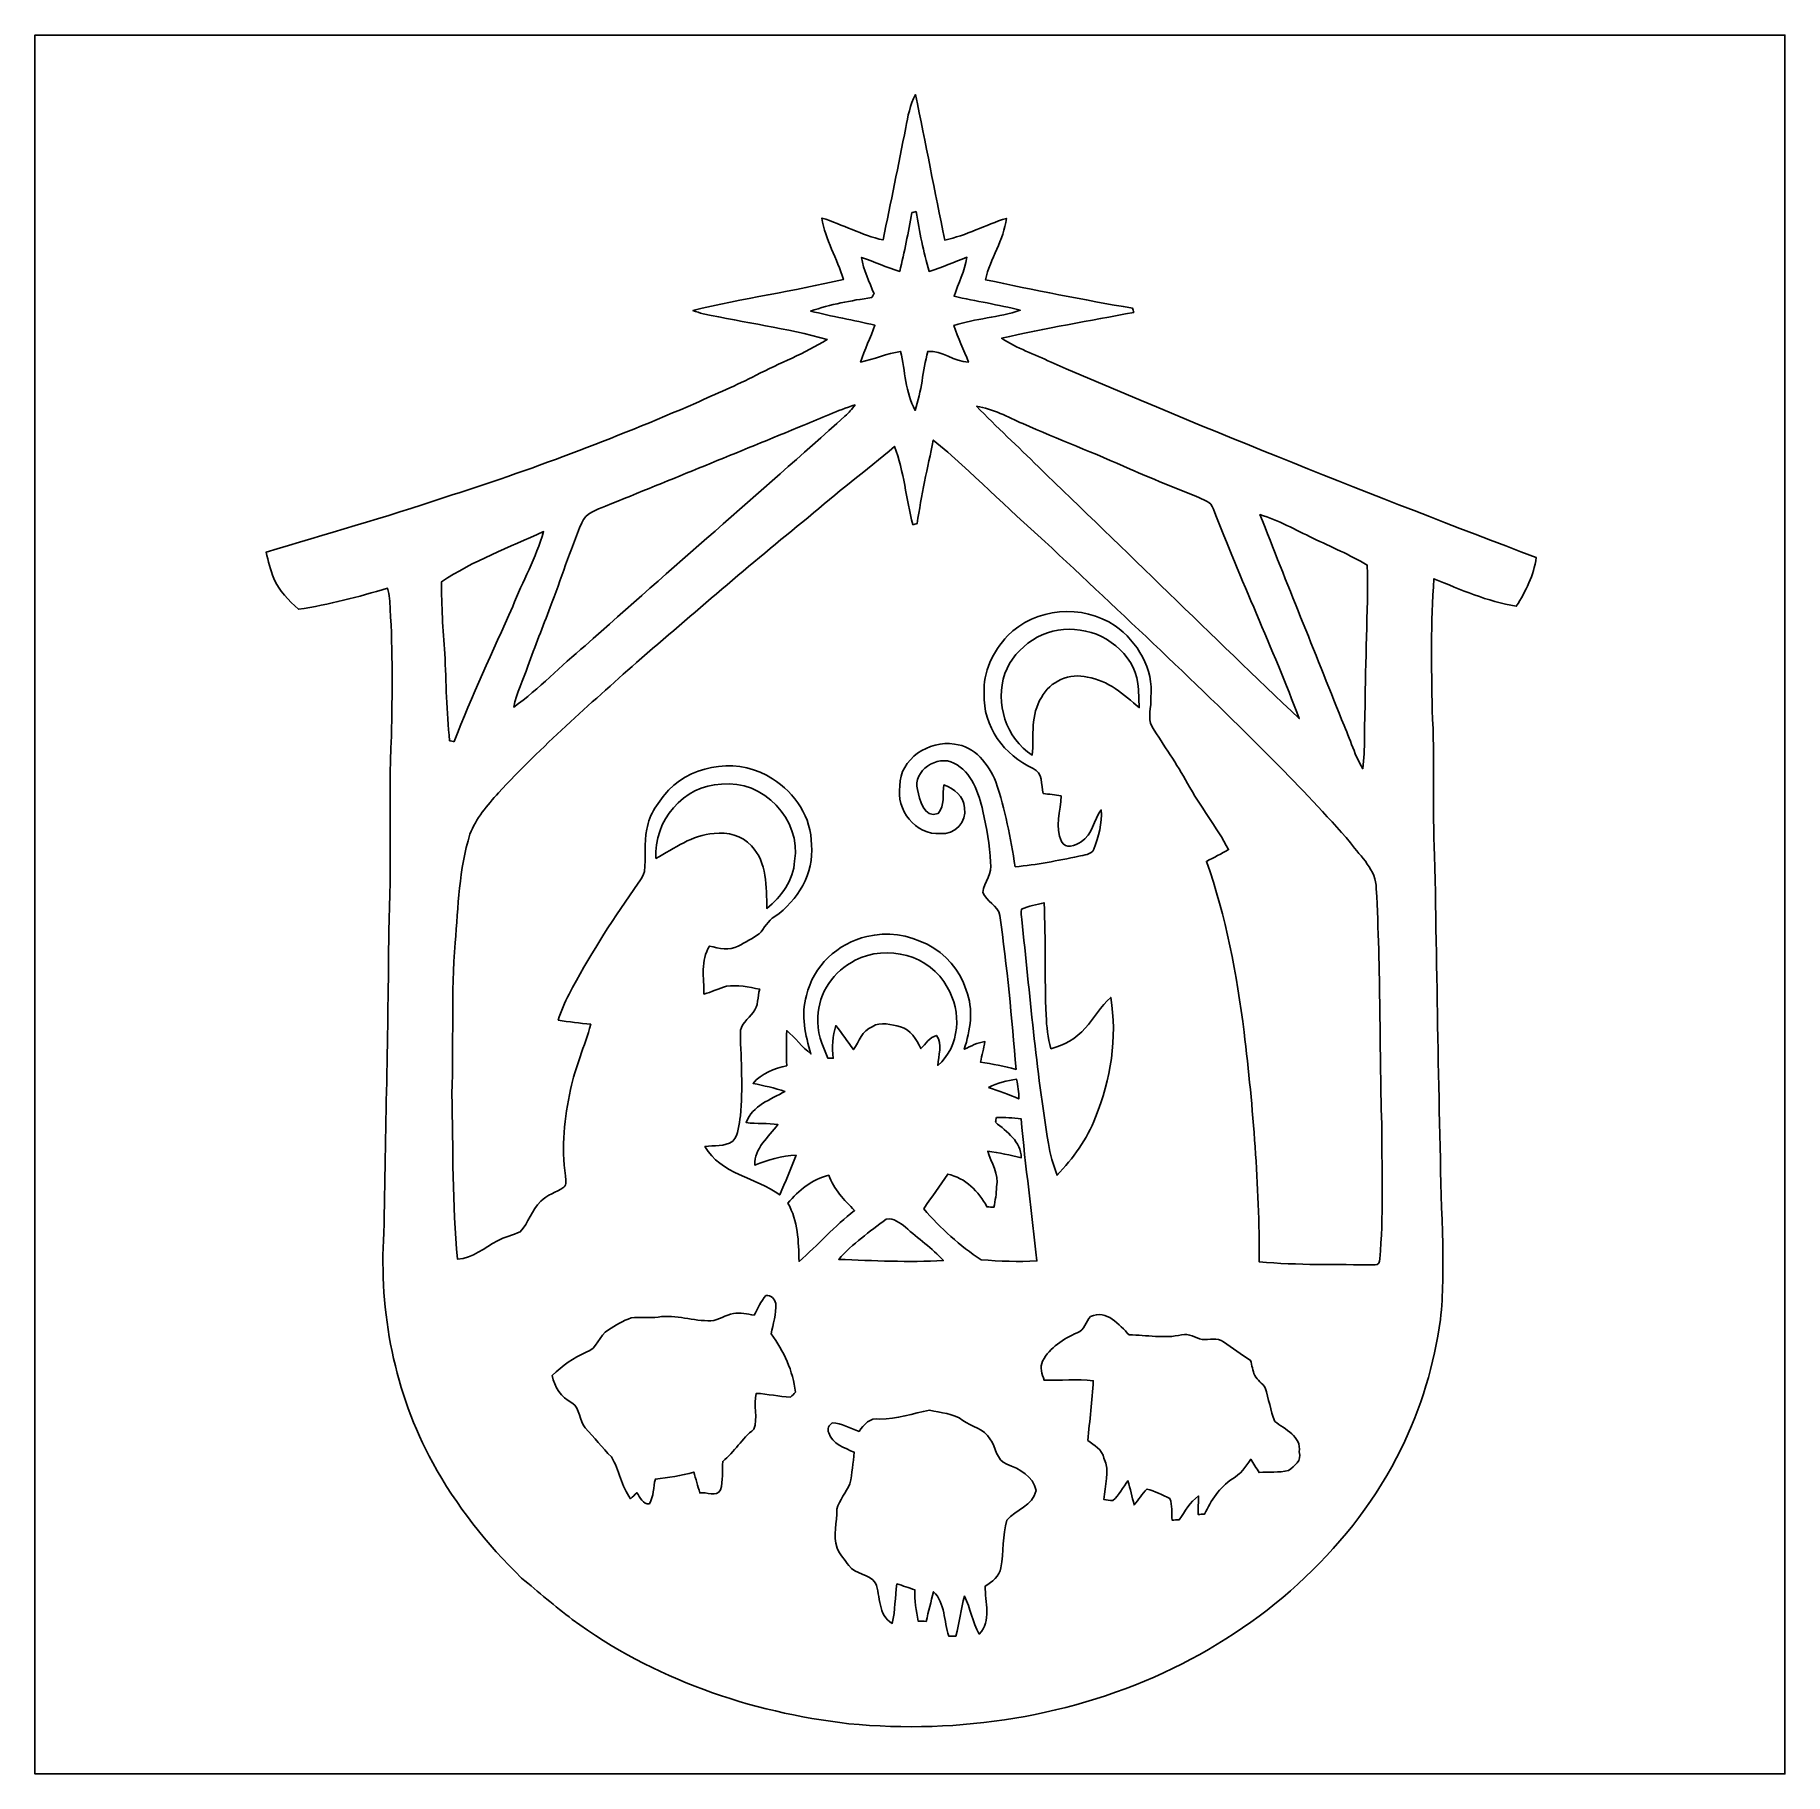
# Model space of a CAD drawing. Header units: centimetres. Extents: x -16.8 to 16.8, y -16.7 to 16.7.
import ezdxf

# ---------------------------------------------------------------- set-up
doc = ezdxf.new("R2010")
doc.units = ezdxf.units.CM
doc.header["$MEASUREMENT"] = 0
doc.layers.add('Layer 1', color=7, linetype='Continuous')

msp = doc.modelspace()

# ---------------------------------------------------------------- linework, layer by layer
at = {"layer": 'Layer 1', "color": 7}
for points, knots in [([(-16.77458, 16.66875), (-16.77458, 16.66875), (16.77458, 16.66875), (16.77458, 16.66875), (16.77458, 16.66875), (16.77458, 16.66875), (16.77458, -16.66875), (16.77458, -16.66875), (16.77458, -16.66875), (16.77458, -16.66875), (-16.77458, -16.66875), (-16.77458, -16.66875), (-16.77458, -16.66875), (-16.77458, -16.66875), (-16.77458, 16.66875), (-16.77458, 16.66875), (-16.77458, 16.66875), (-16.77458, 16.66875), (-16.77458, 16.66875), (-16.77458, 16.66875)], [0, 0, 0, 0, 0.16666667, 0.16666667, 0.16666667, 0.16666667, 0.33333333, 0.33333333, 0.33333333, 0.33333333, 0.5, 0.5, 0.5, 0.5, 0.66666667, 0.66666667, 0.66666667, 0.66666667, 1, 1, 1, 1]), ([(-0.08184, 14.89251), (-0.22331, 14.17391), (-0.36548, 13.45565), (-0.51717, 12.73916), (-0.51717, 12.73916), (-0.92393, 12.83088), (-1.29223, 13.03549), (-1.68769, 13.16037), (-1.68769, 13.16037), (-1.62807, 12.74198), (-1.39277, 12.38144), (-1.27529, 11.98069), (-1.27529, 11.98069), (-2.23308, 11.76196), (-3.20675, 11.61556), (-4.16313, 11.38873), (-4.16313, 11.38873), (-4.09716, 11.36438), (-4.03084, 11.34039), (-3.96205, 11.32381), (-3.96205, 11.32381), (-3.17183, 11.15554), (-2.36679, 11.04865), (-1.5875, 10.83169), (-1.5875, 10.83169), (-2.01859, 10.56005), (-2.49837, 10.38296), (-2.94816, 10.14624), (-2.94816, 10.14624), (-3.32634, 9.95151), (-3.72004, 9.79029), (-4.10598, 9.61249), (-4.10598, 9.61249), (-5.68431, 8.93233), (-7.29121, 8.31603), (-8.93198, 7.80344), (-8.93198, 7.80344), (-10.05875, 7.41927), (-11.20563, 7.09895), (-12.34405, 6.75358), (-12.34405, 6.75358), (-12.30313, 6.58389), (-12.25797, 6.41491), (-12.19906, 6.25016), (-12.19906, 6.25016), (-12.09746, 6.0138), (-11.90978, 5.82965), (-11.72316, 5.65856), (-11.72316, 5.65856), (-11.14319, 5.7464), (-10.57593, 5.89739), (-10.0143, 6.06319), (-10.0143, 6.06319), (-9.98114, 5.93231), (-9.96879, 5.7979), (-9.96597, 5.66279), (-9.96597, 5.66279), (-9.91482, 4.85246), (-9.92364, 4.04001), (-9.94163, 3.22897), (-9.94163, 3.22897), (-10.00054, 1.98296), (-9.93069, 0.73484), (-9.99314, -0.51118), (-9.99314, -0.51118), (-10.00231, -2.43981), (-10.05805, -4.36774), (-10.08592, -6.29638), (-10.08592, -6.29638), (-10.18611, -7.81403), (-9.87989, -9.36484), (-9.14929, -10.70328), (-9.14929, -10.70328), (-8.70056, -11.52243), (-8.1153, -12.26326), (-7.44538, -12.91272), (-7.44538, -12.91272), (-7.12364, -13.17978), (-6.8072, -13.45353), (-6.47383, -13.70577), (-6.47383, -13.70577), (-4.93219, -14.84171), (-3.06458, -15.48906), (-1.17052, -15.70426), (-1.17052, -15.70426), (0.94368, -15.90992), (3.12491, -15.57055), (5.04261, -14.64204), (5.04261, -14.64204), (6.89116, -13.74669), (8.4963, -12.28866), (9.41599, -10.43799), (9.41599, -10.43799), (9.79699, -9.65623), (10.05205, -8.81592), (10.17023, -7.95373), (10.17023, -7.95373), (10.22456, -7.47395), (10.21609, -6.99029), (10.21397, -6.50875), (10.21397, -6.50875), (10.13142, -4.02837), (10.10814, -1.54693), (10.05769, 0.93416), (10.05769, 0.93416), (10.01007, 1.86302), (10.0651, 2.794), (10.01077, 3.72286), (10.01077, 3.72286), (9.99737, 4.56318), (9.97902, 5.40632), (10.04499, 6.24487), (10.04499, 6.24487), (10.55652, 6.03215), (11.07087, 5.80954), (11.62191, 5.71888), (11.62191, 5.71888), (11.80782, 6.00075), (11.9567, 6.31261), (12.00538, 6.64916), (12.00538, 6.64916), (8.88189, 7.83907), (5.77215, 9.06921), (2.70334, 10.39495), (2.70334, 10.39495), (2.39007, 10.55335), (2.04717, 10.65671), (1.75577, 10.85638), (1.75577, 10.85638), (2.59468, 11.04794), (3.44417, 11.18799), (4.28872, 11.35204), (4.28872, 11.35204), (4.28343, 11.37144), (4.27284, 11.4106), (4.26755, 11.43035), (4.26755, 11.43035), (3.32352, 11.59298), (2.38337, 11.7796), (1.44604, 11.97751), (1.44604, 11.97751), (1.53811, 12.38356), (1.79917, 12.73669), (1.84785, 13.15297), (1.84785, 13.15297), (1.44851, 13.02949), (1.07774, 12.82277), (0.66604, 12.7381), (0.66604, 12.7381), (0.4759, 13.66661), (0.2981, 14.59794), (0.10548, 15.52575), (0.10548, 15.52575), (-0.00247, 15.33102), (-0.03845, 15.10806), (-0.08184, 14.89251)], [0, 0, 0, 0, 0.025, 0.025, 0.025, 0.025, 0.05, 0.05, 0.05, 0.05, 0.075, 0.075, 0.075, 0.075, 0.1, 0.1, 0.1, 0.1, 0.125, 0.125, 0.125, 0.125, 0.15, 0.15, 0.15, 0.15, 0.175, 0.175, 0.175, 0.175, 0.2, 0.2, 0.2, 0.2, 0.225, 0.225, 0.225, 0.225, 0.25, 0.25, 0.25, 0.25, 0.275, 0.275, 0.275, 0.275, 0.3, 0.3, 0.3, 0.3, 0.325, 0.325, 0.325, 0.325, 0.35, 0.35, 0.35, 0.35, 0.375, 0.375, 0.375, 0.375, 0.4, 0.4, 0.4, 0.4, 0.425, 0.425, 0.425, 0.425, 0.45, 0.45, 0.45, 0.45, 0.475, 0.475, 0.475, 0.475, 0.5, 0.5, 0.5, 0.5, 0.525, 0.525, 0.525, 0.525, 0.55, 0.55, 0.55, 0.55, 0.575, 0.575, 0.575, 0.575, 0.6, 0.6, 0.6, 0.6, 0.625, 0.625, 0.625, 0.625, 0.65, 0.65, 0.65, 0.65, 0.675, 0.675, 0.675, 0.675, 0.7, 0.7, 0.7, 0.7, 0.725, 0.725, 0.725, 0.725, 0.75, 0.75, 0.75, 0.75, 0.775, 0.775, 0.775, 0.775, 0.8, 0.8, 0.8, 0.8, 0.825, 0.825, 0.825, 0.825, 0.85, 0.85, 0.85, 0.85, 0.875, 0.875, 0.875, 0.875, 0.9, 0.9, 0.9, 0.9, 0.925, 0.925, 0.925, 0.925, 0.95, 0.95, 0.95, 0.95, 1, 1, 1, 1]), ([(0.03598, 13.26303), (0.05609, 13.26832), (0.09596, 13.27926), (0.11606, 13.28455), (0.11606, 13.28455), (0.18097, 12.89791), (0.25823, 12.51232), (0.37006, 12.13626), (0.37006, 12.13626), (0.61419, 12.21493), (0.84949, 12.31865), (1.09008, 12.40719), (1.09008, 12.40719), (1.05481, 12.14332), (0.92181, 11.91084), (0.84455, 11.66001), (0.84455, 11.66001), (1.26647, 11.56723), (1.69404, 11.49809), (2.11314, 11.39261), (2.11314, 11.39261), (1.70004, 11.25361), (1.25801, 11.2335), (0.84314, 11.10051), (0.84314, 11.10051), (0.91757, 10.8585), (1.03223, 10.63202), (1.12148, 10.3953), (1.12148, 10.3953), (0.84561, 10.40271), (0.6156, 10.62496), (0.34149, 10.60344), (0.34149, 10.60344), (0.24342, 10.2302), (0.22472, 9.83897), (0.09666, 9.47244), (0.09666, 9.47244), (-0.08819, 9.81675), (-0.09243, 10.22703), (-0.17992, 10.60203), (-0.17992, 10.60203), (-0.44344, 10.56393), (-0.68756, 10.45175), (-0.94686, 10.39777), (-0.94686, 10.39777), (-0.86713, 10.63766), (-0.75918, 10.86697), (-0.6731, 11.10439), (-0.6731, 11.10439), (-1.08303, 11.2014), (-1.49789, 11.27407), (-1.90606, 11.37708), (-1.90606, 11.37708), (-1.52541, 11.50373), (-1.12924, 11.57817), (-0.73272, 11.63532), (-0.73272, 11.63532), (-0.72143, 11.65331), (-0.69885, 11.68929), (-0.68756, 11.70728), (-0.68756, 11.70728), (-0.78352, 11.93377), (-0.89112, 12.15954), (-0.92781, 12.40508), (-0.92781, 12.40508), (-0.68298, 12.31865), (-0.44626, 12.2107), (-0.1972, 12.13591), (-0.1972, 12.13591), (-0.1076, 12.50915), (-0.03104, 12.88521), (0.03598, 13.26303)], [0, 0, 0, 0, 0.05263158, 0.05263158, 0.05263158, 0.05263158, 0.10526316, 0.10526316, 0.10526316, 0.10526316, 0.15789474, 0.15789474, 0.15789474, 0.15789474, 0.21052632, 0.21052632, 0.21052632, 0.21052632, 0.26315789, 0.26315789, 0.26315789, 0.26315789, 0.31578947, 0.31578947, 0.31578947, 0.31578947, 0.36842105, 0.36842105, 0.36842105, 0.36842105, 0.42105263, 0.42105263, 0.42105263, 0.42105263, 0.47368421, 0.47368421, 0.47368421, 0.47368421, 0.52631579, 0.52631579, 0.52631579, 0.52631579, 0.57894737, 0.57894737, 0.57894737, 0.57894737, 0.63157895, 0.63157895, 0.63157895, 0.63157895, 0.68421053, 0.68421053, 0.68421053, 0.68421053, 0.73684211, 0.73684211, 0.73684211, 0.73684211, 0.78947368, 0.78947368, 0.78947368, 0.78947368, 0.84210526, 0.84210526, 0.84210526, 0.84210526, 0.89473684, 0.89473684, 0.89473684, 0.89473684, 1, 1, 1, 1]), ([(-2.03341, 9.19127), (-1.70744, 9.32215), (-1.38748, 9.47067), (-1.05304, 9.57792), (-1.05304, 9.57792), (-1.11019, 9.4996), (-1.17404, 9.42552), (-1.24672, 9.36061), (-1.24672, 9.36061), (-2.89807, 7.88282), (-4.57694, 6.43643), (-6.22935, 4.95935), (-6.22935, 4.95935), (-6.69255, 4.57729), (-7.10494, 4.13173), (-7.59672, 3.78531), (-7.59672, 3.78531), (-7.54698, 4.05977), (-7.4108, 4.30706), (-7.32402, 4.56953), (-7.32402, 4.56953), (-7.19314, 4.95018), (-7.03474, 5.32024), (-6.89857, 5.69877), (-6.89857, 5.69877), (-6.68902, 6.23535), (-6.51722, 6.78639), (-6.29285, 7.31767), (-6.29285, 7.31767), (-6.22335, 7.50746), (-6.00463, 7.5632), (-5.836, 7.63764), (-5.836, 7.63764), (-4.56741, 8.15269), (-3.29883, 8.66846), (-2.03341, 9.19127)], [0, 0, 0, 0, 0.1, 0.1, 0.1, 0.1, 0.2, 0.2, 0.2, 0.2, 0.3, 0.3, 0.3, 0.3, 0.4, 0.4, 0.4, 0.4, 0.5, 0.5, 0.5, 0.5, 0.6, 0.6, 0.6, 0.6, 0.7, 0.7, 0.7, 0.7, 0.8, 0.8, 0.8, 0.8, 1, 1, 1, 1]), ([(1.27564, 9.55322), (1.59138, 9.50242), (1.87466, 9.34826), (2.16253, 9.21844), (2.16253, 9.21844), (2.84409, 8.91822), (3.54013, 8.65117), (4.22028, 8.34743), (4.22028, 8.34743), (4.63832, 8.15834), (5.06801, 7.99712), (5.4924, 7.82249), (5.4924, 7.82249), (5.61022, 7.76111), (5.77427, 7.72689), (5.81589, 7.58119), (5.81589, 7.58119), (6.33448, 6.2297), (6.95184, 4.91772), (7.4616, 3.5627), (7.4616, 3.5627), (5.78309, 5.15796), (4.13314, 6.78533), (2.46062, 8.38729), (2.46062, 8.38729), (2.07504, 8.78558), (1.65523, 9.14929), (1.27564, 9.55322)], [0, 0, 0, 0, 0.125, 0.125, 0.125, 0.125, 0.25, 0.25, 0.25, 0.25, 0.375, 0.375, 0.375, 0.375, 0.5, 0.5, 0.5, 0.5, 0.625, 0.625, 0.625, 0.625, 0.75, 0.75, 0.75, 0.75, 1, 1, 1, 1]), ([(0.44662, 8.90164), (1.19062, 8.28992), (1.85914, 7.59213), (2.5848, 6.95925), (2.5848, 6.95925), (4.06471, 5.57071), (5.55061, 4.18747), (6.98218, 2.74884), (6.98218, 2.74884), (7.48524, 2.24049), (7.97736, 1.72014), (8.44691, 1.18075), (8.44691, 1.18075), (8.6427, 0.91017), (8.94186, 0.66428), (8.93939, 0.30092), (8.93939, 0.30092), (9.02511, -1.25024), (8.99689, -2.80458), (9.0484, -4.35681), (9.0484, -4.35681), (9.04134, -5.16819), (9.07838, -5.98205), (9.00677, -6.79203), (9.00677, -6.79203), (9.00254, -6.84636), (8.98525, -6.91727), (8.91646, -6.90774), (8.91646, -6.90774), (8.17633, -6.89857), (7.43444, -6.91656), (6.69678, -6.85059), (6.69678, -6.85059), (6.6989, -5.37916), (6.5786, -3.91019), (6.40609, -2.45004), (6.40609, -2.45004), (6.2611, -1.34056), (6.06037, -0.23213), (5.68396, 0.82444), (5.68396, 0.82444), (5.82507, 0.90135), (5.96829, 0.97402), (6.10905, 1.05198), (6.10905, 1.05198), (5.87304, 1.49084), (5.56119, 1.88489), (5.32024, 2.32163), (5.32024, 2.32163), (5.11634, 2.69804), (4.8641, 3.04412), (4.6415, 3.40889), (4.6415, 3.40889), (4.54484, 3.57893), (4.63232, 3.78848), (4.61786, 3.97122), (4.61786, 3.97122), (4.67431, 4.51062), (4.36316, 5.03872), (3.93241, 5.34388), (3.93241, 5.34388), (3.31047, 5.76615), (2.39924, 5.68995), (1.87043, 5.15056), (1.87043, 5.15056), (1.59491, 4.84964), (1.39277, 4.45982), (1.42487, 4.03966), (1.42487, 4.03966), (1.38818, 3.42124), (1.8101, 2.85362), (2.35938, 2.60562), (2.35938, 2.60562), (2.55235, 2.53118), (2.50825, 2.29588), (2.55376, 2.12972), (2.55376, 2.12972), (2.66735, 2.1142), (2.78236, 2.09868), (2.89666, 2.0828), (2.89666, 2.0828), (2.88784, 1.79564), (2.7746, 1.48096), (2.90407, 1.20897), (2.90407, 1.20897), (2.97886, 1.05198), (3.17041, 1.12924), (3.27978, 1.20191), (3.27978, 1.20191), (3.50097, 1.33526), (3.52143, 1.61819), (3.66536, 1.81293), (3.66536, 1.81293), (3.68371, 1.55434), (3.61738, 1.30034), (3.52319, 1.06221), (3.52319, 1.06221), (3.48156, 0.9465), (3.32669, 0.95285), (3.23462, 0.92357), (3.23462, 0.92357), (2.83069, 0.84455), (2.42711, 0.75636), (2.01648, 0.72425), (2.01648, 0.72425), (1.92758, 1.27317), (1.82668, 1.82351), (1.64394, 2.34985), (1.64394, 2.34985), (1.50812, 2.68781), (1.24107, 3.03848), (0.85055, 3.07375), (0.85055, 3.07375), (0.37324, 3.15666), (-0.20249, 2.79153), (-0.19438, 2.27436), (-0.19438, 2.27436), (-0.2727, 1.81857), (0.10478, 1.32397), (0.58385, 1.35996), (0.58385, 1.35996), (0.84631, 1.33315), (1.09996, 1.58397), (1.04458, 1.85314), (1.04458, 1.85314), (1.03681, 2.07998), (0.84314, 2.21827), (0.65123, 2.29376), (0.65123, 2.29376), (0.62018, 2.11667), (0.66957, 1.89512), (0.54116, 1.74554), (0.54116, 1.74554), (0.25541, 1.64536), (0.18556, 2.00978), (0.1457, 2.2031), (0.1457, 2.2031), (0.04551, 2.56469), (0.52458, 2.87514), (0.84067, 2.7111), (0.84067, 2.7111), (1.18604, 2.53718), (1.31233, 2.13924), (1.39947, 1.79141), (1.39947, 1.79141), (1.46685, 1.46897), (1.53, 1.14265), (1.54587, 0.81245), (1.54587, 0.81245), (1.58468, 0.60008), (1.42381, 0.43251), (1.39594, 0.23283), (1.39594, 0.23283), (1.46438, 0.05786), (1.68698, -0.01764), (1.72085, -0.20849), (1.72085, -0.20849), (1.8602, -1.18886), (1.95333, -2.17558), (2.03306, -3.16195), (2.03306, -3.16195), (1.80904, -3.09739), (1.57903, -3.06035), (1.35008, -3.02119), (1.35008, -3.02119), (1.38007, -2.88996), (1.41358, -2.75943), (1.43722, -2.62678), (1.43722, -2.62678), (1.29505, -2.6476), (1.16734, -2.71392), (1.03964, -2.77566), (1.03964, -2.77566), (1.15323, -2.41053), (1.22767, -2.00836), (1.07386, -1.64183), (1.07386, -1.64183), (0.85125, -0.86113), (-0.06279, -0.42228), (-0.82762, -0.61419), (-0.82762, -0.61419), (-1.38395, -0.73589), (-1.8609, -1.18957), (-1.98649, -1.74766), (-1.98649, -1.74766), (-2.09127, -2.12019), (-2.01119, -2.50543), (-1.89794, -2.86456), (-1.89794, -2.86456), (-2.07257, -2.73614), (-2.19498, -2.55199), (-2.36432, -2.41759), (-2.36432, -2.41759), (-2.36961, -2.64125), (-2.37631, -2.86632), (-2.36149, -3.09033), (-2.36149, -3.09033), (-2.59927, -3.14854), (-2.85115, -3.23074), (-3.00955, -3.429), (-3.00955, -3.429), (-2.80458, -3.4738), (-2.59786, -3.51825), (-2.39713, -3.58352), (-2.39713, -3.58352), (-2.67476, -3.73909), (-3.01696, -3.85269), (-3.14113, -4.17901), (-3.14113, -4.17901), (-2.93934, -4.21358), (-2.73262, -4.18394), (-2.53083, -4.22063), (-2.53083, -4.22063), (-2.7111, -4.45735), (-2.98591, -4.67042), (-2.9778, -4.99569), (-2.9778, -4.99569), (-2.72203, -4.90044), (-2.45992, -4.81789), (-2.18475, -4.80624), (-2.18475, -4.80624), (-2.27506, -5.06483), (-2.39219, -5.31354), (-2.49696, -5.56648), (-2.49696, -5.56648), (-2.95557, -5.22958), (-3.62903, -5.16996), (-3.93171, -4.64185), (-3.93171, -4.64185), (-3.75744, -4.60904), (-3.55106, -4.64891), (-3.39901, -4.53743), (-3.39901, -4.53743), (-3.27201, -4.41254), (-3.28859, -4.21076), (-3.24803, -4.05095), (-3.24803, -4.05095), (-3.20181, -3.52637), (-3.23921, -2.99826), (-3.25226, -2.47333), (-3.25226, -2.47333), (-3.26602, -2.29976), (-3.09527, -2.19745), (-3.00849, -2.06939), (-3.00849, -2.06939), (-2.89525, -1.95121), (-2.93017, -1.76601), (-2.88184, -1.62278), (-2.88184, -1.62278), (-3.09139, -1.58574), (-3.30553, -1.53282), (-3.51825, -1.56845), (-3.51825, -1.56845), (-3.66501, -1.61078), (-3.8033, -1.67852), (-3.95076, -1.71803), (-3.95076, -1.71803), (-3.95005, -1.40935), (-4.01743, -1.07103), (-3.84351, -0.79728), (-3.84351, -0.79728), (-3.66501, -0.84067), (-3.46428, -0.89112), (-3.29142, -0.79869), (-3.29142, -0.79869), (-3.15666, -0.72355), (-3.02013, -0.64946), (-2.89172, -0.56339), (-2.89172, -0.56339), (-2.788, -0.45579), (-2.72874, -0.30798), (-2.59151, -0.23213), (-2.59151, -0.23213), (-2.15265, 0.07549), (-1.83586, 0.5969), (-1.88983, 1.14653), (-1.88983, 1.14653), (-1.88313, 1.66229), (-2.20945, 2.14171), (-2.63525, 2.40947), (-2.63525, 2.40947), (-3.2385, 2.81446), (-4.12256, 2.71216), (-4.62739, 2.19393), (-4.62739, 2.19393), (-4.81471, 1.97767), (-5.00204, 1.73496), (-5.04402, 1.44321), (-5.04402, 1.44321), (-5.10258, 1.17616), (-5.06518, 0.90099), (-5.08917, 0.63112), (-5.08917, 0.63112), (-5.13009, 0.502), (-5.22393, 0.39899), (-5.29343, 0.28504), (-5.29343, 0.28504), (-5.74957, -0.3556), (-6.16691, -1.02447), (-6.53697, -1.71873), (-6.53697, -1.71873), (-6.61846, -1.87854), (-6.69078, -2.04399), (-6.74405, -2.2158), (-6.74405, -2.2158), (-6.53768, -2.25601), (-6.32778, -2.27118), (-6.11893, -2.29623), (-6.11893, -2.29623), (-6.23676, -2.71604), (-6.41632, -3.1175), (-6.50875, -3.54506), (-6.50875, -3.54506), (-6.61776, -4.08834), (-6.69431, -4.65032), (-6.60541, -5.20241), (-6.60541, -5.20241), (-6.60435, -5.27403), (-6.56978, -5.36928), (-6.63893, -5.42078), (-6.63893, -5.42078), (-6.77968, -5.52097), (-6.95784, -5.56295), (-7.08025, -5.68995), (-7.08025, -5.68995), (-7.25523, -5.85294), (-7.31061, -6.10306), (-7.47254, -6.27521), (-7.47254, -6.27521), (-7.61612, -6.33765), (-7.77311, -6.3694), (-7.90998, -6.44948), (-7.90998, -6.44948), (-8.16046, -6.57754), (-8.37988, -6.78251), (-8.67586, -6.79768), (-8.67586, -6.79768), (-8.77676, -5.74428), (-8.75771, -4.68418), (-8.7824, -3.62797), (-8.7824, -3.62797), (-8.74818, -2.66347), (-8.79616, -1.69721), (-8.71996, -0.73448), (-8.71996, -0.73448), (-8.65928, -0.0381), (-8.64941, 0.67451), (-8.43562, 1.34655), (-8.43562, 1.34655), (-8.32344, 1.65312), (-8.10119, 1.8983), (-7.89023, 2.1403), (-7.89023, 2.1403), (-7.06226, 3.03036), (-6.14751, 3.83293), (-5.24122, 4.6415), (-5.24122, 4.6415), (-4.15184, 5.57601), (-3.07164, 6.52145), (-1.95121, 7.41892), (-1.95121, 7.41892), (-1.41605, 7.89164), (-0.83891, 8.31286), (-0.30021, 8.78064), (-0.30021, 8.78064), (-0.11113, 8.30157), (-0.07796, 7.77769), (0.05362, 7.28169), (0.05362, 7.28169), (0.07444, 7.28733), (0.11642, 7.29827), (0.13723, 7.30356), (0.13723, 7.30356), (0.21766, 7.84049), (0.33479, 8.37071), (0.44662, 8.90164)], [0, 0, 0, 0, 0.01052632, 0.01052632, 0.01052632, 0.01052632, 0.02105263, 0.02105263, 0.02105263, 0.02105263, 0.03157895, 0.03157895, 0.03157895, 0.03157895, 0.04210526, 0.04210526, 0.04210526, 0.04210526, 0.05263158, 0.05263158, 0.05263158, 0.05263158, 0.06315789, 0.06315789, 0.06315789, 0.06315789, 0.07368421, 0.07368421, 0.07368421, 0.07368421, 0.08421053, 0.08421053, 0.08421053, 0.08421053, 0.09473684, 0.09473684, 0.09473684, 0.09473684, 0.10526316, 0.10526316, 0.10526316, 0.10526316, 0.11578947, 0.11578947, 0.11578947, 0.11578947, 0.12631579, 0.12631579, 0.12631579, 0.12631579, 0.13684211, 0.13684211, 0.13684211, 0.13684211, 0.14736842, 0.14736842, 0.14736842, 0.14736842, 0.15789474, 0.15789474, 0.15789474, 0.15789474, 0.16842105, 0.16842105, 0.16842105, 0.16842105, 0.17894737, 0.17894737, 0.17894737, 0.17894737, 0.18947368, 0.18947368, 0.18947368, 0.18947368, 0.2, 0.2, 0.2, 0.2, 0.21052632, 0.21052632, 0.21052632, 0.21052632, 0.22105263, 0.22105263, 0.22105263, 0.22105263, 0.23157895, 0.23157895, 0.23157895, 0.23157895, 0.24210526, 0.24210526, 0.24210526, 0.24210526, 0.25263158, 0.25263158, 0.25263158, 0.25263158, 0.26315789, 0.26315789, 0.26315789, 0.26315789, 0.27368421, 0.27368421, 0.27368421, 0.27368421, 0.28421053, 0.28421053, 0.28421053, 0.28421053, 0.29473684, 0.29473684, 0.29473684, 0.29473684, 0.30526316, 0.30526316, 0.30526316, 0.30526316, 0.31578947, 0.31578947, 0.31578947, 0.31578947, 0.32631579, 0.32631579, 0.32631579, 0.32631579, 0.33684211, 0.33684211, 0.33684211, 0.33684211, 0.34736842, 0.34736842, 0.34736842, 0.34736842, 0.35789474, 0.35789474, 0.35789474, 0.35789474, 0.36842105, 0.36842105, 0.36842105, 0.36842105, 0.37894737, 0.37894737, 0.37894737, 0.37894737, 0.38947368, 0.38947368, 0.38947368, 0.38947368, 0.4, 0.4, 0.4, 0.4, 0.41052632, 0.41052632, 0.41052632, 0.41052632, 0.42105263, 0.42105263, 0.42105263, 0.42105263, 0.43157895, 0.43157895, 0.43157895, 0.43157895, 0.44210526, 0.44210526, 0.44210526, 0.44210526, 0.45263158, 0.45263158, 0.45263158, 0.45263158, 0.46315789, 0.46315789, 0.46315789, 0.46315789, 0.47368421, 0.47368421, 0.47368421, 0.47368421, 0.48421053, 0.48421053, 0.48421053, 0.48421053, 0.49473684, 0.49473684, 0.49473684, 0.49473684, 0.50526316, 0.50526316, 0.50526316, 0.50526316, 0.51578947, 0.51578947, 0.51578947, 0.51578947, 0.52631579, 0.52631579, 0.52631579, 0.52631579, 0.53684211, 0.53684211, 0.53684211, 0.53684211, 0.54736842, 0.54736842, 0.54736842, 0.54736842, 0.55789474, 0.55789474, 0.55789474, 0.55789474, 0.56842105, 0.56842105, 0.56842105, 0.56842105, 0.57894737, 0.57894737, 0.57894737, 0.57894737, 0.58947368, 0.58947368, 0.58947368, 0.58947368, 0.6, 0.6, 0.6, 0.6, 0.61052632, 0.61052632, 0.61052632, 0.61052632, 0.62105263, 0.62105263, 0.62105263, 0.62105263, 0.63157895, 0.63157895, 0.63157895, 0.63157895, 0.64210526, 0.64210526, 0.64210526, 0.64210526, 0.65263158, 0.65263158, 0.65263158, 0.65263158, 0.66315789, 0.66315789, 0.66315789, 0.66315789, 0.67368421, 0.67368421, 0.67368421, 0.67368421, 0.68421053, 0.68421053, 0.68421053, 0.68421053, 0.69473684, 0.69473684, 0.69473684, 0.69473684, 0.70526316, 0.70526316, 0.70526316, 0.70526316, 0.71578947, 0.71578947, 0.71578947, 0.71578947, 0.72631579, 0.72631579, 0.72631579, 0.72631579, 0.73684211, 0.73684211, 0.73684211, 0.73684211, 0.74736842, 0.74736842, 0.74736842, 0.74736842, 0.75789474, 0.75789474, 0.75789474, 0.75789474, 0.76842105, 0.76842105, 0.76842105, 0.76842105, 0.77894737, 0.77894737, 0.77894737, 0.77894737, 0.78947368, 0.78947368, 0.78947368, 0.78947368, 0.8, 0.8, 0.8, 0.8, 0.81052632, 0.81052632, 0.81052632, 0.81052632, 0.82105263, 0.82105263, 0.82105263, 0.82105263, 0.83157895, 0.83157895, 0.83157895, 0.83157895, 0.84210526, 0.84210526, 0.84210526, 0.84210526, 0.85263158, 0.85263158, 0.85263158, 0.85263158, 0.86315789, 0.86315789, 0.86315789, 0.86315789, 0.87368421, 0.87368421, 0.87368421, 0.87368421, 0.88421053, 0.88421053, 0.88421053, 0.88421053, 0.89473684, 0.89473684, 0.89473684, 0.89473684, 0.90526316, 0.90526316, 0.90526316, 0.90526316, 0.91578947, 0.91578947, 0.91578947, 0.91578947, 0.92631579, 0.92631579, 0.92631579, 0.92631579, 0.93684211, 0.93684211, 0.93684211, 0.93684211, 0.94736842, 0.94736842, 0.94736842, 0.94736842, 0.95789474, 0.95789474, 0.95789474, 0.95789474, 0.96842105, 0.96842105, 0.96842105, 0.96842105, 0.97894737, 0.97894737, 0.97894737, 0.97894737, 1, 1, 1, 1]), ([(6.70948, 7.47536), (7.06437, 7.36565), (7.39105, 7.18432), (7.72372, 7.02239), (7.72372, 7.02239), (8.07473, 6.85835), (8.43068, 6.70242), (8.76653, 6.50804), (8.76653, 6.50804), (8.78487, 5.59047), (8.72349, 4.67431), (8.72525, 3.75673), (8.72525, 3.75673), (8.70338, 3.37291), (8.7309, 2.98521), (8.67869, 2.6035), (8.67869, 2.6035), (8.50724, 2.9016), (8.41516, 3.23427), (8.27476, 3.54647), (8.27476, 3.54647), (7.75441, 4.85669), (7.22207, 6.16232), (6.70948, 7.47536)], [0, 0, 0, 0, 0.14285714, 0.14285714, 0.14285714, 0.14285714, 0.28571429, 0.28571429, 0.28571429, 0.28571429, 0.42857143, 0.42857143, 0.42857143, 0.42857143, 0.57142857, 0.57142857, 0.57142857, 0.57142857, 0.71428571, 0.71428571, 0.71428571, 0.71428571, 1, 1, 1, 1]), ([(-8.98137, 6.18843), (-8.37142, 6.58742), (-7.68632, 6.84918), (-7.02557, 7.14939), (-7.02557, 7.14939), (-7.17021, 6.64951), (-7.42597, 6.19266), (-7.61683, 5.71041), (-7.61683, 5.71041), (-7.99924, 4.8514), (-8.40176, 4.00015), (-8.74042, 3.12279), (-8.74042, 3.12279), (-8.76159, 3.12667), (-8.80392, 3.13514), (-8.82509, 3.13937), (-8.82509, 3.13937), (-8.88365, 3.69429), (-8.89353, 4.25309), (-8.91822, 4.81048), (-8.91822, 4.81048), (-8.95738, 5.26874), (-8.98172, 5.72841), (-8.98137, 6.18843)], [0, 0, 0, 0, 0.14285714, 0.14285714, 0.14285714, 0.14285714, 0.28571429, 0.28571429, 0.28571429, 0.28571429, 0.42857143, 0.42857143, 0.42857143, 0.42857143, 0.57142857, 0.57142857, 0.57142857, 0.57142857, 0.71428571, 0.71428571, 0.71428571, 0.71428571, 1, 1, 1, 1]), ([(1.81822, 4.42701), (2.01895, 4.95406), (2.58763, 5.33118), (3.1563, 5.27191), (3.1563, 5.27191), (3.72075, 5.24369), (4.28872, 4.81401), (4.3688, 4.2358), (4.3688, 4.2358), (4.38291, 4.0834), (4.38926, 3.92959), (4.39349, 3.77613), (4.39349, 3.77613), (4.09893, 4.02131), (3.79801, 4.30177), (3.40042, 4.35575), (3.40042, 4.35575), (3.06634, 4.44712), (2.67899, 4.27814), (2.5213, 3.97016), (2.5213, 3.97016), (2.30999, 3.64314), (2.37278, 3.23286), (2.34491, 2.86385), (2.34491, 2.86385), (1.83762, 3.18382), (1.62807, 3.86715), (1.81822, 4.42701)], [0, 0, 0, 0, 0.125, 0.125, 0.125, 0.125, 0.25, 0.25, 0.25, 0.25, 0.375, 0.375, 0.375, 0.375, 0.5, 0.5, 0.5, 0.5, 0.625, 0.625, 0.625, 0.625, 0.75, 0.75, 0.75, 0.75, 1, 1, 1, 1]), ([(-4.8708, 0.88194), (-4.92443, 1.59103), (-4.3367, 2.29588), (-3.61456, 2.30505), (-3.61456, 2.30505), (-2.81869, 2.40559), (-2.07751, 1.62278), (-2.21227, 0.83361), (-2.21227, 0.83361), (-2.23414, 0.46284), (-2.46698, 0.14958), (-2.74708, -0.07514), (-2.74708, -0.07514), (-2.74849, 0.33584), (-2.73932, 0.80574), (-3.03883, 1.12536), (-3.03883, 1.12536), (-3.22474, 1.32256), (-3.49356, 1.39206), (-3.75744, 1.35961), (-3.75744, 1.35961), (-4.17477, 1.33879), (-4.51556, 1.07103), (-4.8708, 0.88194)], [0, 0, 0, 0, 0.14285714, 0.14285714, 0.14285714, 0.14285714, 0.28571429, 0.28571429, 0.28571429, 0.28571429, 0.42857143, 0.42857143, 0.42857143, 0.42857143, 0.57142857, 0.57142857, 0.57142857, 0.57142857, 0.71428571, 0.71428571, 0.71428571, 0.71428571, 1, 1, 1, 1]), ([(2.13748, -0.09243), (2.27295, -0.02681), (2.42605, -0.00917), (2.56999, 0.03316), (2.56999, 0.03316), (2.60773, -0.68474), (2.5781, -1.40441), (2.6102, -2.12266), (2.6102, -2.12266), (2.61867, -2.33892), (2.64054, -2.55658), (2.70016, -2.76543), (2.70016, -2.76543), (2.94993, -2.6984), (3.18911, -2.57069), (3.35844, -2.37173), (3.35844, -2.37173), (3.53201, -2.18369), (3.65372, -1.95016), (3.84845, -1.78153), (3.84845, -1.78153), (3.97792, -2.55658), (3.85057, -3.35668), (3.55318, -4.07917), (3.55318, -4.07917), (3.39901, -4.50144), (3.12385, -4.86551), (2.81869, -5.19077), (2.81869, -5.19077), (2.75096, -4.9911), (2.68323, -4.79107), (2.65289, -4.58188), (2.65289, -4.58188), (2.4197, -3.15842), (2.29729, -1.72014), (2.14136, -0.28716), (2.14136, -0.28716), (2.13572, -0.22225), (2.12443, -0.15663), (2.13748, -0.09243)], [0, 0, 0, 0, 0.09090909, 0.09090909, 0.09090909, 0.09090909, 0.18181818, 0.18181818, 0.18181818, 0.18181818, 0.27272727, 0.27272727, 0.27272727, 0.27272727, 0.36363636, 0.36363636, 0.36363636, 0.36363636, 0.45454545, 0.45454545, 0.45454545, 0.45454545, 0.54545455, 0.54545455, 0.54545455, 0.54545455, 0.63636364, 0.63636364, 0.63636364, 0.63636364, 0.72727273, 0.72727273, 0.72727273, 0.72727273, 0.81818182, 0.81818182, 0.81818182, 0.81818182, 1, 1, 1, 1]), ([(-1.04951, -1.06892), (-0.45191, -0.7553), (0.39829, -0.96908), (0.7112, -1.58679), (0.7112, -1.58679), (1.00224, -2.04153), (0.95709, -2.72909), (0.53199, -3.08328), (0.53199, -3.08328), (0.54539, -2.8956), (0.62618, -2.68076), (0.50765, -2.51072), (0.50765, -2.51072), (0.375, -2.54529), (0.30268, -2.673), (0.20814, -2.76084), (0.20814, -2.76084), (0.12629, -2.5848), (0.01446, -2.39924), (-0.1845, -2.34244), (-0.1845, -2.34244), (-0.35701, -2.30999), (-0.56198, -2.23132), (-0.72496, -2.3428), (-0.72496, -2.3428), (-0.91828, -2.4197), (-0.97508, -2.62608), (-1.08444, -2.78059), (-1.08444, -2.78059), (-1.19909, -2.62749), (-1.29999, -2.46521), (-1.42487, -2.32057), (-1.42487, -2.32057), (-1.48131, -2.52342), (-1.49789, -2.73685), (-1.47285, -2.94605), (-1.47285, -2.94605), (-1.49825, -2.94605), (-1.54869, -2.9464), (-1.57409, -2.9464), (-1.57409, -2.9464), (-1.68628, -2.69875), (-1.79211, -2.4324), (-1.76565, -2.15512), (-1.76565, -2.15512), (-1.75824, -1.6951), (-1.45591, -1.27141), (-1.04951, -1.06892)], [0, 0, 0, 0, 0.07692308, 0.07692308, 0.07692308, 0.07692308, 0.15384615, 0.15384615, 0.15384615, 0.15384615, 0.23076923, 0.23076923, 0.23076923, 0.23076923, 0.30769231, 0.30769231, 0.30769231, 0.30769231, 0.38461538, 0.38461538, 0.38461538, 0.38461538, 0.46153846, 0.46153846, 0.46153846, 0.46153846, 0.53846154, 0.53846154, 0.53846154, 0.53846154, 0.61538462, 0.61538462, 0.61538462, 0.61538462, 0.69230769, 0.69230769, 0.69230769, 0.69230769, 0.76923077, 0.76923077, 0.76923077, 0.76923077, 0.84615385, 0.84615385, 0.84615385, 0.84615385, 1, 1, 1, 1]), ([(1.50777, -3.50943), (1.67287, -3.41912), (1.85914, -3.37996), (2.04329, -3.34998), (2.04329, -3.34998), (2.07222, -3.47345), (2.08703, -3.59974), (2.08633, -3.72639), (2.08633, -3.72639), (1.89794, -3.64349), (1.70215, -3.57717), (1.50777, -3.50943)], [0, 0, 0, 0, 0.25, 0.25, 0.25, 0.25, 0.5, 0.5, 0.5, 0.5, 1, 1, 1, 1]), ([(1.6577, -4.08058), (1.81469, -4.07952), (1.97273, -4.08905), (2.12937, -4.10704), (2.12937, -4.10704), (2.21086, -5.01791), (2.33927, -5.9242), (2.4324, -6.83331), (2.4324, -6.83331), (2.07716, -6.85165), (1.71979, -6.84107), (1.36596, -6.81037), (1.36596, -6.81037), (0.95179, -6.54791), (0.58702, -6.2036), (0.26423, -5.83706), (0.26423, -5.83706), (0.40711, -5.60776), (0.58138, -5.39891), (0.72214, -5.16784), (0.72214, -5.16784), (1.06539, -5.24545), (1.31621, -5.49592), (1.47532, -5.79684), (1.47532, -5.79684), (1.51941, -5.79896), (1.56386, -5.80143), (1.60867, -5.80425), (1.60867, -5.80425), (1.63477, -5.67514), (1.65629, -5.54426), (1.66123, -5.41302), (1.66123, -5.41302), (1.70251, -5.16819), (1.56139, -4.95406), (1.48978, -4.73181), (1.48978, -4.73181), (1.7078, -4.75368), (1.92017, -4.80836), (2.13395, -4.85458), (2.13395, -4.85458), (2.1276, -4.54942), (1.85632, -4.35046), (1.63936, -4.17477), (1.63936, -4.17477), (1.64394, -4.15114), (1.65312, -4.10422), (1.6577, -4.08058)], [0, 0, 0, 0, 0.07692308, 0.07692308, 0.07692308, 0.07692308, 0.15384615, 0.15384615, 0.15384615, 0.15384615, 0.23076923, 0.23076923, 0.23076923, 0.23076923, 0.30769231, 0.30769231, 0.30769231, 0.30769231, 0.38461538, 0.38461538, 0.38461538, 0.38461538, 0.46153846, 0.46153846, 0.46153846, 0.46153846, 0.53846154, 0.53846154, 0.53846154, 0.53846154, 0.61538462, 0.61538462, 0.61538462, 0.61538462, 0.69230769, 0.69230769, 0.69230769, 0.69230769, 0.76923077, 0.76923077, 0.76923077, 0.76923077, 0.84615385, 0.84615385, 0.84615385, 0.84615385, 1, 1, 1, 1]), ([(-2.33998, -5.72664), (-2.13466, -5.47829), (-1.87713, -5.26803), (-1.55857, -5.18901), (-1.55857, -5.18901), (-1.45803, -5.45606), (-1.26471, -5.6702), (-1.06151, -5.86423), (-1.06151, -5.86423), (-1.44251, -6.16232), (-1.76213, -6.52815), (-2.12796, -6.84283), (-2.12796, -6.84283), (-2.13431, -6.46112), (-2.14665, -6.06848), (-2.33998, -5.72664)], [0, 0, 0, 0, 0.2, 0.2, 0.2, 0.2, 0.4, 0.4, 0.4, 0.4, 0.6, 0.6, 0.6, 0.6, 1, 1, 1, 1]), ([(-0.45649, -6.03462), (-0.30833, -6.00216), (-0.19297, -6.10553), (-0.08749, -6.18843), (-0.08749, -6.18843), (0.15981, -6.39586), (0.41981, -6.59059), (0.6417, -6.8259), (0.6417, -6.8259), (-0.02681, -6.86506), (-0.69885, -6.82625), (-1.36701, -6.80332), (-1.36701, -6.80332), (-1.10561, -6.50275), (-0.77294, -6.27239), (-0.45649, -6.03462)], [0, 0, 0, 0, 0.2, 0.2, 0.2, 0.2, 0.4, 0.4, 0.4, 0.4, 0.6, 0.6, 0.6, 0.6, 1, 1, 1, 1]), ([(-2.98909, -7.87435), (-2.91677, -7.74559), (-2.85962, -7.60589), (-2.76296, -7.493), (-2.76296, -7.493), (-2.667, -7.4803), (-2.58974, -7.56214), (-2.57528, -7.6514), (-2.57528, -7.6514), (-2.55976, -7.85036), (-2.62502, -8.04051), (-2.66312, -8.23242), (-2.66312, -8.23242), (-2.41759, -8.56051), (-2.24331, -8.9408), (-2.19604, -9.35037), (-2.19604, -9.35037), (-2.22709, -9.38142), (-2.25813, -9.41246), (-2.28882, -9.44421), (-2.28882, -9.44421), (-2.51037, -9.43857), (-2.72627, -9.38107), (-2.94675, -9.37119), (-2.94675, -9.37119), (-3.00567, -9.59273), (-2.91006, -9.8492), (-2.99261, -10.06052), (-2.99261, -10.06052), (-3.22016, -10.23867), (-3.36585, -10.49584), (-3.59057, -10.67576), (-3.59057, -10.67576), (-3.59622, -10.85815), (-3.58211, -11.04371), (-3.6322, -11.22257), (-3.6322, -11.22257), (-3.70381, -11.37214), (-3.91407, -11.25502), (-4.02978, -11.27936), (-4.02978, -11.27936), (-4.06753, -11.14601), (-4.10739, -11.01231), (-4.14549, -10.87967), (-4.14549, -10.87967), (-4.38432, -10.95693), (-4.63515, -10.97844), (-4.88209, -11.01584), (-4.88209, -11.01584), (-4.92231, -11.17036), (-4.91102, -11.34604), (-4.99498, -11.48715), (-4.99498, -11.48715), (-5.12551, -11.50585), (-5.17137, -11.36156), (-5.23558, -11.27831), (-5.23558, -11.27831), (-5.27579, -11.3157), (-5.31566, -11.35309), (-5.35587, -11.39119), (-5.35587, -11.39119), (-5.53685, -11.15166), (-5.57001, -10.84192), (-5.72488, -10.59145), (-5.72488, -10.59145), (-5.90162, -10.41365), (-6.04838, -10.21009), (-6.22547, -10.033), (-6.22547, -10.033), (-6.34788, -9.89365), (-6.31472, -9.66258), (-6.48229, -9.55463), (-6.48229, -9.55463), (-6.68549, -9.4421), (-6.81602, -9.2523), (-6.85765, -9.02652), (-6.85765, -9.02652), (-6.66785, -8.84132), (-6.44737, -8.69456), (-6.20854, -8.58061), (-6.20854, -8.58061), (-5.98946, -8.52276), (-5.96829, -8.25394), (-5.78309, -8.15305), (-5.78309, -8.15305), (-5.64198, -8.07014), (-5.50192, -7.97877), (-5.34705, -7.9248), (-5.34705, -7.9248), (-5.1749, -7.90011), (-4.99886, -7.93679), (-4.82635, -7.90787), (-4.82635, -7.90787), (-4.48628, -7.8546), (-4.15502, -7.99289), (-3.81529, -7.97842), (-3.81529, -7.97842), (-3.66113, -7.97278), (-3.53554, -7.8673), (-3.38631, -7.8426), (-3.38631, -7.8426), (-3.25226, -7.8172), (-3.11961, -7.84719), (-2.98909, -7.87435)], [0, 0, 0, 0, 0.03703704, 0.03703704, 0.03703704, 0.03703704, 0.07407407, 0.07407407, 0.07407407, 0.07407407, 0.11111111, 0.11111111, 0.11111111, 0.11111111, 0.14814815, 0.14814815, 0.14814815, 0.14814815, 0.18518519, 0.18518519, 0.18518519, 0.18518519, 0.22222222, 0.22222222, 0.22222222, 0.22222222, 0.25925926, 0.25925926, 0.25925926, 0.25925926, 0.2962963, 0.2962963, 0.2962963, 0.2962963, 0.33333333, 0.33333333, 0.33333333, 0.33333333, 0.37037037, 0.37037037, 0.37037037, 0.37037037, 0.40740741, 0.40740741, 0.40740741, 0.40740741, 0.44444444, 0.44444444, 0.44444444, 0.44444444, 0.48148148, 0.48148148, 0.48148148, 0.48148148, 0.51851852, 0.51851852, 0.51851852, 0.51851852, 0.55555556, 0.55555556, 0.55555556, 0.55555556, 0.59259259, 0.59259259, 0.59259259, 0.59259259, 0.62962963, 0.62962963, 0.62962963, 0.62962963, 0.66666667, 0.66666667, 0.66666667, 0.66666667, 0.7037037, 0.7037037, 0.7037037, 0.7037037, 0.74074074, 0.74074074, 0.74074074, 0.74074074, 0.77777778, 0.77777778, 0.77777778, 0.77777778, 0.81481481, 0.81481481, 0.81481481, 0.81481481, 0.85185185, 0.85185185, 0.85185185, 0.85185185, 0.88888889, 0.88888889, 0.88888889, 0.88888889, 0.92592593, 0.92592593, 0.92592593, 0.92592593, 1, 1, 1, 1]), ([(3.4611, -7.89869), (3.77049, -7.75476), (4.01496, -8.05956), (4.20194, -8.25182), (4.20194, -8.25182), (4.53707, -8.25112), (4.87645, -8.32803), (5.20806, -8.249), (5.20806, -8.249), (5.3467, -8.2169), (5.46982, -8.30933), (5.6007, -8.3372), (5.6007, -8.3372), (5.73722, -8.35237), (5.88892, -8.29522), (6.01169, -8.38129), (6.01169, -8.38129), (6.18525, -8.49877), (6.34647, -8.63353), (6.52956, -8.73866), (6.52956, -8.73866), (6.55532, -8.83532), (6.57013, -8.93516), (6.60788, -9.0297), (6.60788, -9.0297), (6.65868, -9.12072), (6.75464, -9.1754), (6.80932, -9.26359), (6.80932, -9.26359), (6.87423, -9.47737), (6.91303, -9.70033), (6.99311, -9.90988), (6.99311, -9.90988), (7.18608, -10.06052), (7.50852, -10.1921), (7.4609, -10.49549), (7.4609, -10.49549), (7.52228, -10.66306), (7.36388, -10.7636), (7.25734, -10.85144), (7.25734, -10.85144), (7.07531, -10.89519), (6.87917, -10.87437), (6.6929, -10.8899), (6.6929, -10.8899), (6.63963, -10.80417), (6.58671, -10.71951), (6.53309, -10.63519), (6.53309, -10.63519), (6.44031, -10.78195), (6.33095, -10.92271), (6.17996, -11.01337), (6.17996, -11.01337), (5.92984, -11.16894), (5.77532, -11.42929), (5.64586, -11.68576), (5.64586, -11.68576), (5.60493, -11.68894), (5.56472, -11.69247), (5.52485, -11.69635), (5.52485, -11.69635), (5.52803, -11.57887), (5.52662, -11.45505), (5.53014, -11.33934), (5.53014, -11.33934), (5.3661, -11.45399), (5.27121, -11.63391), (5.1622, -11.79583), (5.1622, -11.79583), (5.11598, -11.79795), (5.06977, -11.80006), (5.02356, -11.80253), (5.02356, -11.80253), (5.00556, -11.66566), (5.03802, -11.51749), (4.98193, -11.38837), (4.98193, -11.38837), (4.84082, -11.31499), (4.69371, -11.25114), (4.54237, -11.20528), (4.54237, -11.20528), (4.44994, -11.29806), (4.38432, -11.41307), (4.29613, -11.50973), (4.29613, -11.50973), (4.25697, -11.35345), (4.22592, -11.19822), (4.17795, -11.04582), (4.17795, -11.04582), (4.08164, -11.17283), (4.00967, -11.32276), (3.88867, -11.42788), (3.88867, -11.42788), (3.82976, -11.42788), (3.77261, -11.41589), (3.71546, -11.40566), (3.71546, -11.40566), (3.73451, -11.14601), (3.83893, -10.86344), (3.71687, -10.61579), (3.71687, -10.61579), (3.68723, -10.44399), (3.53025, -10.36814), (3.40783, -10.27395), (3.40783, -10.27395), (3.44734, -9.8933), (3.48791, -9.51265), (3.51437, -9.13095), (3.51437, -9.13095), (3.20146, -9.09673), (2.88537, -9.1253), (2.57175, -9.12107), (2.57175, -9.12107), (2.53436, -9.00395), (2.47826, -8.87271), (2.54318, -8.75418), (2.54318, -8.75418), (2.6797, -8.48995), (2.93934, -8.32379), (3.20604, -8.21196), (3.20604, -8.21196), (3.34504, -8.16081), (3.36867, -7.99818), (3.4611, -7.89869)], [0, 0, 0, 0, 0.03125, 0.03125, 0.03125, 0.03125, 0.0625, 0.0625, 0.0625, 0.0625, 0.09375, 0.09375, 0.09375, 0.09375, 0.125, 0.125, 0.125, 0.125, 0.15625, 0.15625, 0.15625, 0.15625, 0.1875, 0.1875, 0.1875, 0.1875, 0.21875, 0.21875, 0.21875, 0.21875, 0.25, 0.25, 0.25, 0.25, 0.28125, 0.28125, 0.28125, 0.28125, 0.3125, 0.3125, 0.3125, 0.3125, 0.34375, 0.34375, 0.34375, 0.34375, 0.375, 0.375, 0.375, 0.375, 0.40625, 0.40625, 0.40625, 0.40625, 0.4375, 0.4375, 0.4375, 0.4375, 0.46875, 0.46875, 0.46875, 0.46875, 0.5, 0.5, 0.5, 0.5, 0.53125, 0.53125, 0.53125, 0.53125, 0.5625, 0.5625, 0.5625, 0.5625, 0.59375, 0.59375, 0.59375, 0.59375, 0.625, 0.625, 0.625, 0.625, 0.65625, 0.65625, 0.65625, 0.65625, 0.6875, 0.6875, 0.6875, 0.6875, 0.71875, 0.71875, 0.71875, 0.71875, 0.75, 0.75, 0.75, 0.75, 0.78125, 0.78125, 0.78125, 0.78125, 0.8125, 0.8125, 0.8125, 0.8125, 0.84375, 0.84375, 0.84375, 0.84375, 0.875, 0.875, 0.875, 0.875, 0.90625, 0.90625, 0.90625, 0.90625, 0.9375, 0.9375, 0.9375, 0.9375, 1, 1, 1, 1]), ([(0.37641, -9.69222), (0.58879, -9.75289), (0.82903, -9.74831), (1.01106, -9.88942), (1.01106, -9.88942), (1.18145, -10.01713), (1.41993, -10.04641), (1.53353, -10.24467), (1.53353, -10.24467), (1.65135, -10.4013), (1.64641, -10.65742), (1.85808, -10.72727), (1.85808, -10.72727), (2.09656, -10.82322), (2.36608, -10.95269), (2.41618, -11.23632), (2.41618, -11.23632), (2.35902, -11.52031), (2.02389, -11.60357), (1.85914, -11.80324), (1.85914, -11.80324), (1.76459, -12.0971), (1.80199, -12.4139), (1.74202, -12.71411), (1.74202, -12.71411), (1.71274, -12.87815), (1.57515, -12.98504), (1.44145, -13.06654), (1.44145, -13.06654), (1.43545, -13.36851), (1.57021, -13.73787), (1.3275, -13.98552), (1.3275, -13.98552), (1.20015, -13.75622), (1.15746, -13.49234), (1.04458, -13.25668), (1.04458, -13.25668), (0.97543, -13.50927), (0.94368, -13.77068), (0.87912, -14.02468), (0.87912, -14.02468), (0.84526, -14.02468), (0.77788, -14.02503), (0.74401, -14.02503), (0.74401, -14.02503), (0.6417, -13.74352), (0.68333, -13.39215), (0.44909, -13.17554), (0.44909, -13.17554), (0.40287, -13.36393), (0.35701, -13.55408), (0.30798, -13.74281), (0.30798, -13.74281), (0.25718, -13.74069), (0.20673, -13.73893), (0.15628, -13.73717), (0.15628, -13.73717), (0.11536, -13.53996), (0.09137, -13.33923), (0.08996, -13.1378), (0.08996, -13.1378), (-0.02293, -13.09829), (-0.13617, -13.06054), (-0.24977, -13.02456), (-0.24977, -13.02456), (-0.29175, -13.27573), (-0.27975, -13.53291), (-0.33937, -13.78197), (-0.33937, -13.78197), (-0.62265, -13.62992), (-0.55633, -13.26127), (-0.66358, -13.00727), (-0.66358, -13.00727), (-0.77823, -12.82206), (-1.05198, -12.8524), (-1.17228, -12.67389), (-1.17228, -12.67389), (-1.25095, -12.56383), (-1.34303, -12.46117), (-1.39771, -12.33699), (-1.39771, -12.33699), (-1.47708, -12.09534), (-1.39912, -11.84134), (-1.40229, -11.59475), (-1.40229, -11.59475), (-1.35502, -11.41589), (-1.22555, -11.2716), (-1.15182, -11.10403), (-1.15182, -11.10403), (-1.11019, -10.90507), (-1.08903, -10.70328), (-1.06998, -10.50184), (-1.06998, -10.50184), (-1.25518, -10.41753), (-1.48414, -10.34133), (-1.55787, -10.13001), (-1.55787, -10.13001), (-1.59138, -10.05593), (-1.55575, -9.97656), (-1.49049, -9.93563), (-1.49049, -9.93563), (-1.30775, -9.94234), (-1.14653, -10.04499), (-0.97614, -10.10214), (-0.97614, -10.10214), (-0.88053, -9.97409), (-0.77364, -9.82416), (-0.58173, -9.86755), (-0.58173, -9.86755), (-0.25259, -9.86614), (0.05891, -9.75854), (0.37641, -9.69222)], [0, 0, 0, 0, 0.03448276, 0.03448276, 0.03448276, 0.03448276, 0.06896552, 0.06896552, 0.06896552, 0.06896552, 0.10344828, 0.10344828, 0.10344828, 0.10344828, 0.13793103, 0.13793103, 0.13793103, 0.13793103, 0.17241379, 0.17241379, 0.17241379, 0.17241379, 0.20689655, 0.20689655, 0.20689655, 0.20689655, 0.24137931, 0.24137931, 0.24137931, 0.24137931, 0.27586207, 0.27586207, 0.27586207, 0.27586207, 0.31034483, 0.31034483, 0.31034483, 0.31034483, 0.34482759, 0.34482759, 0.34482759, 0.34482759, 0.37931034, 0.37931034, 0.37931034, 0.37931034, 0.4137931, 0.4137931, 0.4137931, 0.4137931, 0.44827586, 0.44827586, 0.44827586, 0.44827586, 0.48275862, 0.48275862, 0.48275862, 0.48275862, 0.51724138, 0.51724138, 0.51724138, 0.51724138, 0.55172414, 0.55172414, 0.55172414, 0.55172414, 0.5862069, 0.5862069, 0.5862069, 0.5862069, 0.62068966, 0.62068966, 0.62068966, 0.62068966, 0.65517241, 0.65517241, 0.65517241, 0.65517241, 0.68965517, 0.68965517, 0.68965517, 0.68965517, 0.72413793, 0.72413793, 0.72413793, 0.72413793, 0.75862069, 0.75862069, 0.75862069, 0.75862069, 0.79310345, 0.79310345, 0.79310345, 0.79310345, 0.82758621, 0.82758621, 0.82758621, 0.82758621, 0.86206897, 0.86206897, 0.86206897, 0.86206897, 0.89655172, 0.89655172, 0.89655172, 0.89655172, 0.93103448, 0.93103448, 0.93103448, 0.93103448, 1, 1, 1, 1])]:
    msp.add_open_spline(points, degree=3, knots=knots, dxfattribs=at)
at = {"layer": 'Layer 1', "color": 49}
for points, knots in [([(-0.08184, 14.89251), (-0.03845, 15.10806), (-0.00247, 15.33102), (0.10548, 15.52575), (0.10548, 15.52575), (0.2981, 14.59794), (0.4759, 13.66661), (0.66604, 12.7381), (0.66604, 12.7381), (1.07774, 12.82277), (1.44851, 13.02949), (1.84785, 13.15297), (1.84785, 13.15297), (1.79917, 12.73669), (1.53811, 12.38356), (1.44604, 11.97751), (1.44604, 11.97751), (2.38337, 11.7796), (3.32352, 11.59298), (4.26755, 11.43035), (4.26755, 11.43035), (4.27284, 11.4106), (4.28343, 11.37144), (4.28872, 11.35204), (4.28872, 11.35204), (3.44417, 11.18799), (2.59468, 11.04794), (1.75577, 10.85638), (1.75577, 10.85638), (2.04717, 10.65671), (2.39007, 10.55335), (2.70334, 10.39495), (2.70334, 10.39495), (5.77215, 9.06921), (8.88189, 7.83907), (12.00538, 6.64916), (12.00538, 6.64916), (11.9567, 6.31261), (11.80782, 6.00075), (11.62191, 5.71888), (11.62191, 5.71888), (11.07087, 5.80954), (10.55652, 6.03215), (10.04499, 6.24487), (10.04499, 6.24487), (9.97902, 5.40632), (9.99737, 4.56318), (10.01077, 3.72286), (10.01077, 3.72286), (10.0651, 2.794), (10.01007, 1.86302), (10.05769, 0.93416), (10.05769, 0.93416), (10.10814, -1.54693), (10.13142, -4.02837), (10.21397, -6.50875), (10.21397, -6.50875), (10.21609, -6.99029), (10.22456, -7.47395), (10.17023, -7.95373), (10.17023, -7.95373), (10.05205, -8.81592), (9.79699, -9.65623), (9.41599, -10.43799), (9.41599, -10.43799), (8.4963, -12.28866), (6.89116, -13.74669), (5.04261, -14.64204), (5.04261, -14.64204), (3.12491, -15.57055), (0.94368, -15.90992), (-1.17052, -15.70426), (-1.17052, -15.70426), (-3.06458, -15.48906), (-4.93219, -14.84171), (-6.47383, -13.70577), (-6.47383, -13.70577), (-6.8072, -13.45353), (-7.12364, -13.17978), (-7.44538, -12.91272), (-7.44538, -12.91272), (-8.1153, -12.26326), (-8.70056, -11.52243), (-9.14929, -10.70328), (-9.14929, -10.70328), (-9.87989, -9.36484), (-10.18611, -7.81403), (-10.08592, -6.29638), (-10.08592, -6.29638), (-10.05805, -4.36774), (-10.00231, -2.43981), (-9.99314, -0.51118), (-9.99314, -0.51118), (-9.93069, 0.73484), (-10.00054, 1.98296), (-9.94163, 3.22897), (-9.94163, 3.22897), (-9.92364, 4.04001), (-9.91482, 4.85246), (-9.96597, 5.66279), (-9.96597, 5.66279), (-9.96879, 5.7979), (-9.98114, 5.93231), (-10.0143, 6.06319), (-10.0143, 6.06319), (-10.57593, 5.89739), (-11.14319, 5.7464), (-11.72316, 5.65856), (-11.72316, 5.65856), (-11.90978, 5.82965), (-12.09746, 6.0138), (-12.19906, 6.25016), (-12.19906, 6.25016), (-12.25797, 6.41491), (-12.30313, 6.58389), (-12.34405, 6.75358), (-12.34405, 6.75358), (-11.20563, 7.09895), (-10.05875, 7.41927), (-8.93198, 7.80344), (-8.93198, 7.80344), (-7.29121, 8.31603), (-5.68431, 8.93233), (-4.10598, 9.61249), (-4.10598, 9.61249), (-3.72004, 9.79029), (-3.32634, 9.95151), (-2.94816, 10.14624), (-2.94816, 10.14624), (-2.49837, 10.38296), (-2.01859, 10.56005), (-1.5875, 10.83169), (-1.5875, 10.83169), (-2.36679, 11.04865), (-3.17183, 11.15554), (-3.96205, 11.32381), (-3.96205, 11.32381), (-4.03084, 11.34039), (-4.09716, 11.36438), (-4.16313, 11.38873), (-4.16313, 11.38873), (-3.20675, 11.61556), (-2.23308, 11.76196), (-1.27529, 11.98069), (-1.27529, 11.98069), (-1.39277, 12.38144), (-1.62807, 12.74198), (-1.68769, 13.16037), (-1.68769, 13.16037), (-1.29223, 13.03549), (-0.92393, 12.83088), (-0.51717, 12.73916), (-0.51717, 12.73916), (-0.36548, 13.45565), (-0.22331, 14.17391), (-0.08184, 14.89251), (-0.08184, 14.89251), (-0.08184, 14.89251), (-0.08184, 14.89251), (-0.08184, 14.89251)], [0, 0, 0, 0, 0.02439024, 0.02439024, 0.02439024, 0.02439024, 0.04878049, 0.04878049, 0.04878049, 0.04878049, 0.07317073, 0.07317073, 0.07317073, 0.07317073, 0.09756098, 0.09756098, 0.09756098, 0.09756098, 0.12195122, 0.12195122, 0.12195122, 0.12195122, 0.14634146, 0.14634146, 0.14634146, 0.14634146, 0.17073171, 0.17073171, 0.17073171, 0.17073171, 0.19512195, 0.19512195, 0.19512195, 0.19512195, 0.2195122, 0.2195122, 0.2195122, 0.2195122, 0.24390244, 0.24390244, 0.24390244, 0.24390244, 0.26829268, 0.26829268, 0.26829268, 0.26829268, 0.29268293, 0.29268293, 0.29268293, 0.29268293, 0.31707317, 0.31707317, 0.31707317, 0.31707317, 0.34146341, 0.34146341, 0.34146341, 0.34146341, 0.36585366, 0.36585366, 0.36585366, 0.36585366, 0.3902439, 0.3902439, 0.3902439, 0.3902439, 0.41463415, 0.41463415, 0.41463415, 0.41463415, 0.43902439, 0.43902439, 0.43902439, 0.43902439, 0.46341463, 0.46341463, 0.46341463, 0.46341463, 0.48780488, 0.48780488, 0.48780488, 0.48780488, 0.51219512, 0.51219512, 0.51219512, 0.51219512, 0.53658537, 0.53658537, 0.53658537, 0.53658537, 0.56097561, 0.56097561, 0.56097561, 0.56097561, 0.58536585, 0.58536585, 0.58536585, 0.58536585, 0.6097561, 0.6097561, 0.6097561, 0.6097561, 0.63414634, 0.63414634, 0.63414634, 0.63414634, 0.65853659, 0.65853659, 0.65853659, 0.65853659, 0.68292683, 0.68292683, 0.68292683, 0.68292683, 0.70731707, 0.70731707, 0.70731707, 0.70731707, 0.73170732, 0.73170732, 0.73170732, 0.73170732, 0.75609756, 0.75609756, 0.75609756, 0.75609756, 0.7804878, 0.7804878, 0.7804878, 0.7804878, 0.80487805, 0.80487805, 0.80487805, 0.80487805, 0.82926829, 0.82926829, 0.82926829, 0.82926829, 0.85365854, 0.85365854, 0.85365854, 0.85365854, 0.87804878, 0.87804878, 0.87804878, 0.87804878, 0.90243902, 0.90243902, 0.90243902, 0.90243902, 0.92682927, 0.92682927, 0.92682927, 0.92682927, 0.95121951, 0.95121951, 0.95121951, 0.95121951, 1, 1, 1, 1]), ([(0.03598, 13.26303), (-0.03104, 12.88521), (-0.1076, 12.50915), (-0.1972, 12.13591), (-0.1972, 12.13591), (-0.44626, 12.2107), (-0.68298, 12.31865), (-0.92781, 12.40508), (-0.92781, 12.40508), (-0.89112, 12.15954), (-0.78352, 11.93377), (-0.68756, 11.70728), (-0.68756, 11.70728), (-0.69885, 11.68929), (-0.72143, 11.65331), (-0.73272, 11.63532), (-0.73272, 11.63532), (-1.12924, 11.57817), (-1.52541, 11.50373), (-1.90606, 11.37708), (-1.90606, 11.37708), (-1.49789, 11.27407), (-1.08303, 11.2014), (-0.6731, 11.10439), (-0.6731, 11.10439), (-0.75918, 10.86697), (-0.86713, 10.63766), (-0.94686, 10.39777), (-0.94686, 10.39777), (-0.68756, 10.45175), (-0.44344, 10.56393), (-0.17992, 10.60203), (-0.17992, 10.60203), (-0.09243, 10.22703), (-0.08819, 9.81675), (0.09666, 9.47244), (0.09666, 9.47244), (0.22472, 9.83897), (0.24342, 10.2302), (0.34149, 10.60344), (0.34149, 10.60344), (0.6156, 10.62496), (0.84561, 10.40271), (1.12148, 10.3953), (1.12148, 10.3953), (1.03223, 10.63202), (0.91757, 10.8585), (0.84314, 11.10051), (0.84314, 11.10051), (1.25801, 11.2335), (1.70004, 11.25361), (2.11314, 11.39261), (2.11314, 11.39261), (1.69404, 11.49809), (1.26647, 11.56723), (0.84455, 11.66001), (0.84455, 11.66001), (0.92181, 11.91084), (1.05481, 12.14332), (1.09008, 12.40719), (1.09008, 12.40719), (0.84949, 12.31865), (0.61419, 12.21493), (0.37006, 12.13626), (0.37006, 12.13626), (0.25823, 12.51232), (0.18097, 12.89791), (0.11606, 13.28455), (0.11606, 13.28455), (0.09596, 13.27926), (0.05609, 13.26832), (0.03598, 13.26303), (0.03598, 13.26303), (0.03598, 13.26303), (0.03598, 13.26303), (0.03598, 13.26303)], [0, 0, 0, 0, 0.05, 0.05, 0.05, 0.05, 0.1, 0.1, 0.1, 0.1, 0.15, 0.15, 0.15, 0.15, 0.2, 0.2, 0.2, 0.2, 0.25, 0.25, 0.25, 0.25, 0.3, 0.3, 0.3, 0.3, 0.35, 0.35, 0.35, 0.35, 0.4, 0.4, 0.4, 0.4, 0.45, 0.45, 0.45, 0.45, 0.5, 0.5, 0.5, 0.5, 0.55, 0.55, 0.55, 0.55, 0.6, 0.6, 0.6, 0.6, 0.65, 0.65, 0.65, 0.65, 0.7, 0.7, 0.7, 0.7, 0.75, 0.75, 0.75, 0.75, 0.8, 0.8, 0.8, 0.8, 0.85, 0.85, 0.85, 0.85, 0.9, 0.9, 0.9, 0.9, 1, 1, 1, 1]), ([(-2.03341, 9.19127), (-3.29883, 8.66846), (-4.56741, 8.15269), (-5.836, 7.63764), (-5.836, 7.63764), (-6.00463, 7.5632), (-6.22335, 7.50746), (-6.29285, 7.31767), (-6.29285, 7.31767), (-6.51722, 6.78639), (-6.68902, 6.23535), (-6.89857, 5.69877), (-6.89857, 5.69877), (-7.03474, 5.32024), (-7.19314, 4.95018), (-7.32402, 4.56953), (-7.32402, 4.56953), (-7.4108, 4.30706), (-7.54698, 4.05977), (-7.59672, 3.78531), (-7.59672, 3.78531), (-7.10494, 4.13173), (-6.69255, 4.57729), (-6.22935, 4.95935), (-6.22935, 4.95935), (-4.57694, 6.43643), (-2.89807, 7.88282), (-1.24672, 9.36061), (-1.24672, 9.36061), (-1.17404, 9.42552), (-1.11019, 9.4996), (-1.05304, 9.57792), (-1.05304, 9.57792), (-1.38748, 9.47067), (-1.70744, 9.32215), (-2.03341, 9.19127), (-2.03341, 9.19127), (-2.03341, 9.19127), (-2.03341, 9.19127), (-2.03341, 9.19127)], [0, 0, 0, 0, 0.09090909, 0.09090909, 0.09090909, 0.09090909, 0.18181818, 0.18181818, 0.18181818, 0.18181818, 0.27272727, 0.27272727, 0.27272727, 0.27272727, 0.36363636, 0.36363636, 0.36363636, 0.36363636, 0.45454545, 0.45454545, 0.45454545, 0.45454545, 0.54545455, 0.54545455, 0.54545455, 0.54545455, 0.63636364, 0.63636364, 0.63636364, 0.63636364, 0.72727273, 0.72727273, 0.72727273, 0.72727273, 0.81818182, 0.81818182, 0.81818182, 0.81818182, 1, 1, 1, 1]), ([(1.27564, 9.55322), (1.65523, 9.14929), (2.07504, 8.78558), (2.46062, 8.38729), (2.46062, 8.38729), (4.13314, 6.78533), (5.78309, 5.15796), (7.4616, 3.5627), (7.4616, 3.5627), (6.95184, 4.91772), (6.33448, 6.2297), (5.81589, 7.58119), (5.81589, 7.58119), (5.77427, 7.72689), (5.61022, 7.76111), (5.4924, 7.82249), (5.4924, 7.82249), (5.06801, 7.99712), (4.63832, 8.15834), (4.22028, 8.34743), (4.22028, 8.34743), (3.54013, 8.65117), (2.84409, 8.91822), (2.16253, 9.21844), (2.16253, 9.21844), (1.87466, 9.34826), (1.59138, 9.50242), (1.27564, 9.55322), (1.27564, 9.55322), (1.27564, 9.55322), (1.27564, 9.55322), (1.27564, 9.55322)], [0, 0, 0, 0, 0.11111111, 0.11111111, 0.11111111, 0.11111111, 0.22222222, 0.22222222, 0.22222222, 0.22222222, 0.33333333, 0.33333333, 0.33333333, 0.33333333, 0.44444444, 0.44444444, 0.44444444, 0.44444444, 0.55555556, 0.55555556, 0.55555556, 0.55555556, 0.66666667, 0.66666667, 0.66666667, 0.66666667, 0.77777778, 0.77777778, 0.77777778, 0.77777778, 1, 1, 1, 1]), ([(0.44662, 8.90164), (0.33479, 8.37071), (0.21766, 7.84049), (0.13723, 7.30356), (0.13723, 7.30356), (0.11642, 7.29827), (0.07444, 7.28733), (0.05362, 7.28169), (0.05362, 7.28169), (-0.07796, 7.77769), (-0.11113, 8.30157), (-0.30021, 8.78064), (-0.30021, 8.78064), (-0.83891, 8.31286), (-1.41605, 7.89164), (-1.95121, 7.41892), (-1.95121, 7.41892), (-3.07164, 6.52145), (-4.15184, 5.57601), (-5.24122, 4.6415), (-5.24122, 4.6415), (-6.14751, 3.83293), (-7.06226, 3.03036), (-7.89023, 2.1403), (-7.89023, 2.1403), (-8.10119, 1.8983), (-8.32344, 1.65312), (-8.43562, 1.34655), (-8.43562, 1.34655), (-8.64941, 0.67451), (-8.65928, -0.0381), (-8.71996, -0.73448), (-8.71996, -0.73448), (-8.79616, -1.69721), (-8.74818, -2.66347), (-8.7824, -3.62797), (-8.7824, -3.62797), (-8.75771, -4.68418), (-8.77676, -5.74428), (-8.67586, -6.79768), (-8.67586, -6.79768), (-8.37988, -6.78251), (-8.16046, -6.57754), (-7.90998, -6.44948), (-7.90998, -6.44948), (-7.77311, -6.3694), (-7.61612, -6.33765), (-7.47254, -6.27521), (-7.47254, -6.27521), (-7.31061, -6.10306), (-7.25523, -5.85294), (-7.08025, -5.68995), (-7.08025, -5.68995), (-6.95784, -5.56295), (-6.77968, -5.52097), (-6.63893, -5.42078), (-6.63893, -5.42078), (-6.56978, -5.36928), (-6.60435, -5.27403), (-6.60541, -5.20241), (-6.60541, -5.20241), (-6.69431, -4.65032), (-6.61776, -4.08834), (-6.50875, -3.54506), (-6.50875, -3.54506), (-6.41632, -3.1175), (-6.23676, -2.71604), (-6.11893, -2.29623), (-6.11893, -2.29623), (-6.32778, -2.27118), (-6.53768, -2.25601), (-6.74405, -2.2158), (-6.74405, -2.2158), (-6.69078, -2.04399), (-6.61846, -1.87854), (-6.53697, -1.71873), (-6.53697, -1.71873), (-6.16691, -1.02447), (-5.74957, -0.3556), (-5.29343, 0.28504), (-5.29343, 0.28504), (-5.22393, 0.39899), (-5.13009, 0.502), (-5.08917, 0.63112), (-5.08917, 0.63112), (-5.06518, 0.90099), (-5.10258, 1.17616), (-5.04402, 1.44321), (-5.04402, 1.44321), (-5.00204, 1.73496), (-4.81471, 1.97767), (-4.62739, 2.19393), (-4.62739, 2.19393), (-4.12256, 2.71216), (-3.2385, 2.81446), (-2.63525, 2.40947), (-2.63525, 2.40947), (-2.20945, 2.14171), (-1.88313, 1.66229), (-1.88983, 1.14653), (-1.88983, 1.14653), (-1.83586, 0.5969), (-2.15265, 0.07549), (-2.59151, -0.23213), (-2.59151, -0.23213), (-2.72874, -0.30798), (-2.788, -0.45579), (-2.89172, -0.56339), (-2.89172, -0.56339), (-3.02013, -0.64946), (-3.15666, -0.72355), (-3.29142, -0.79869), (-3.29142, -0.79869), (-3.46428, -0.89112), (-3.66501, -0.84067), (-3.84351, -0.79728), (-3.84351, -0.79728), (-4.01743, -1.07103), (-3.95005, -1.40935), (-3.95076, -1.71803), (-3.95076, -1.71803), (-3.8033, -1.67852), (-3.66501, -1.61078), (-3.51825, -1.56845), (-3.51825, -1.56845), (-3.30553, -1.53282), (-3.09139, -1.58574), (-2.88184, -1.62278), (-2.88184, -1.62278), (-2.93017, -1.76601), (-2.89525, -1.95121), (-3.00849, -2.06939), (-3.00849, -2.06939), (-3.09527, -2.19745), (-3.26602, -2.29976), (-3.25226, -2.47333), (-3.25226, -2.47333), (-3.23921, -2.99826), (-3.20181, -3.52637), (-3.24803, -4.05095), (-3.24803, -4.05095), (-3.28859, -4.21076), (-3.27201, -4.41254), (-3.39901, -4.53743), (-3.39901, -4.53743), (-3.55106, -4.64891), (-3.75744, -4.60904), (-3.93171, -4.64185), (-3.93171, -4.64185), (-3.62903, -5.16996), (-2.95557, -5.22958), (-2.49696, -5.56648), (-2.49696, -5.56648), (-2.39219, -5.31354), (-2.27506, -5.06483), (-2.18475, -4.80624), (-2.18475, -4.80624), (-2.45992, -4.81789), (-2.72203, -4.90044), (-2.9778, -4.99569), (-2.9778, -4.99569), (-2.98591, -4.67042), (-2.7111, -4.45735), (-2.53083, -4.22063), (-2.53083, -4.22063), (-2.73262, -4.18394), (-2.93934, -4.21358), (-3.14113, -4.17901), (-3.14113, -4.17901), (-3.01696, -3.85269), (-2.67476, -3.73909), (-2.39713, -3.58352), (-2.39713, -3.58352), (-2.59786, -3.51825), (-2.80458, -3.4738), (-3.00955, -3.429), (-3.00955, -3.429), (-2.85115, -3.23074), (-2.59927, -3.14854), (-2.36149, -3.09033), (-2.36149, -3.09033), (-2.37631, -2.86632), (-2.36961, -2.64125), (-2.36432, -2.41759), (-2.36432, -2.41759), (-2.19498, -2.55199), (-2.07257, -2.73614), (-1.89794, -2.86456), (-1.89794, -2.86456), (-2.01119, -2.50543), (-2.09127, -2.12019), (-1.98649, -1.74766), (-1.98649, -1.74766), (-1.8609, -1.18957), (-1.38395, -0.73589), (-0.82762, -0.61419), (-0.82762, -0.61419), (-0.06279, -0.42228), (0.85125, -0.86113), (1.07386, -1.64183), (1.07386, -1.64183), (1.22767, -2.00836), (1.15323, -2.41053), (1.03964, -2.77566), (1.03964, -2.77566), (1.16734, -2.71392), (1.29505, -2.6476), (1.43722, -2.62678), (1.43722, -2.62678), (1.41358, -2.75943), (1.38007, -2.88996), (1.35008, -3.02119), (1.35008, -3.02119), (1.57903, -3.06035), (1.80904, -3.09739), (2.03306, -3.16195), (2.03306, -3.16195), (1.95333, -2.17558), (1.8602, -1.18886), (1.72085, -0.20849), (1.72085, -0.20849), (1.68698, -0.01764), (1.46438, 0.05786), (1.39594, 0.23283), (1.39594, 0.23283), (1.42381, 0.43251), (1.58468, 0.60008), (1.54587, 0.81245), (1.54587, 0.81245), (1.53, 1.14265), (1.46685, 1.46897), (1.39947, 1.79141), (1.39947, 1.79141), (1.31233, 2.13924), (1.18604, 2.53718), (0.84067, 2.7111), (0.84067, 2.7111), (0.52458, 2.87514), (0.04551, 2.56469), (0.1457, 2.2031), (0.1457, 2.2031), (0.18556, 2.00978), (0.25541, 1.64536), (0.54116, 1.74554), (0.54116, 1.74554), (0.66957, 1.89512), (0.62018, 2.11667), (0.65123, 2.29376), (0.65123, 2.29376), (0.84314, 2.21827), (1.03681, 2.07998), (1.04458, 1.85314), (1.04458, 1.85314), (1.09996, 1.58397), (0.84631, 1.33315), (0.58385, 1.35996), (0.58385, 1.35996), (0.10478, 1.32397), (-0.2727, 1.81857), (-0.19438, 2.27436), (-0.19438, 2.27436), (-0.20249, 2.79153), (0.37324, 3.15666), (0.85055, 3.07375), (0.85055, 3.07375), (1.24107, 3.03848), (1.50812, 2.68781), (1.64394, 2.34985), (1.64394, 2.34985), (1.82668, 1.82351), (1.92758, 1.27317), (2.01648, 0.72425), (2.01648, 0.72425), (2.42711, 0.75636), (2.83069, 0.84455), (3.23462, 0.92357), (3.23462, 0.92357), (3.32669, 0.95285), (3.48156, 0.9465), (3.52319, 1.06221), (3.52319, 1.06221), (3.61738, 1.30034), (3.68371, 1.55434), (3.66536, 1.81293), (3.66536, 1.81293), (3.52143, 1.61819), (3.50097, 1.33526), (3.27978, 1.20191), (3.27978, 1.20191), (3.17041, 1.12924), (2.97886, 1.05198), (2.90407, 1.20897), (2.90407, 1.20897), (2.7746, 1.48096), (2.88784, 1.79564), (2.89666, 2.0828), (2.89666, 2.0828), (2.78236, 2.09868), (2.66735, 2.1142), (2.55376, 2.12972), (2.55376, 2.12972), (2.50825, 2.29588), (2.55235, 2.53118), (2.35938, 2.60562), (2.35938, 2.60562), (1.8101, 2.85362), (1.38818, 3.42124), (1.42487, 4.03966), (1.42487, 4.03966), (1.39277, 4.45982), (1.59491, 4.84964), (1.87043, 5.15056), (1.87043, 5.15056), (2.39924, 5.68995), (3.31047, 5.76615), (3.93241, 5.34388), (3.93241, 5.34388), (4.36316, 5.03872), (4.67431, 4.51062), (4.61786, 3.97122), (4.61786, 3.97122), (4.63232, 3.78848), (4.54484, 3.57893), (4.6415, 3.40889), (4.6415, 3.40889), (4.8641, 3.04412), (5.11634, 2.69804), (5.32024, 2.32163), (5.32024, 2.32163), (5.56119, 1.88489), (5.87304, 1.49084), (6.10905, 1.05198), (6.10905, 1.05198), (5.96829, 0.97402), (5.82507, 0.90135), (5.68396, 0.82444), (5.68396, 0.82444), (6.06037, -0.23213), (6.2611, -1.34056), (6.40609, -2.45004), (6.40609, -2.45004), (6.5786, -3.91019), (6.6989, -5.37916), (6.69678, -6.85059), (6.69678, -6.85059), (7.43444, -6.91656), (8.17633, -6.89857), (8.91646, -6.90774), (8.91646, -6.90774), (8.98525, -6.91727), (9.00254, -6.84636), (9.00677, -6.79203), (9.00677, -6.79203), (9.07838, -5.98205), (9.04134, -5.16819), (9.0484, -4.35681), (9.0484, -4.35681), (8.99689, -2.80458), (9.02511, -1.25024), (8.93939, 0.30092), (8.93939, 0.30092), (8.94186, 0.66428), (8.6427, 0.91017), (8.44691, 1.18075), (8.44691, 1.18075), (7.97736, 1.72014), (7.48524, 2.24049), (6.98218, 2.74884), (6.98218, 2.74884), (5.55061, 4.18747), (4.06471, 5.57071), (2.5848, 6.95925), (2.5848, 6.95925), (1.85914, 7.59213), (1.19062, 8.28992), (0.44662, 8.90164), (0.44662, 8.90164), (0.44662, 8.90164), (0.44662, 8.90164), (0.44662, 8.90164)], [0, 0, 0, 0, 0.01041667, 0.01041667, 0.01041667, 0.01041667, 0.02083333, 0.02083333, 0.02083333, 0.02083333, 0.03125, 0.03125, 0.03125, 0.03125, 0.04166667, 0.04166667, 0.04166667, 0.04166667, 0.05208333, 0.05208333, 0.05208333, 0.05208333, 0.0625, 0.0625, 0.0625, 0.0625, 0.07291667, 0.07291667, 0.07291667, 0.07291667, 0.08333333, 0.08333333, 0.08333333, 0.08333333, 0.09375, 0.09375, 0.09375, 0.09375, 0.10416667, 0.10416667, 0.10416667, 0.10416667, 0.11458333, 0.11458333, 0.11458333, 0.11458333, 0.125, 0.125, 0.125, 0.125, 0.13541667, 0.13541667, 0.13541667, 0.13541667, 0.14583333, 0.14583333, 0.14583333, 0.14583333, 0.15625, 0.15625, 0.15625, 0.15625, 0.16666667, 0.16666667, 0.16666667, 0.16666667, 0.17708333, 0.17708333, 0.17708333, 0.17708333, 0.1875, 0.1875, 0.1875, 0.1875, 0.19791667, 0.19791667, 0.19791667, 0.19791667, 0.20833333, 0.20833333, 0.20833333, 0.20833333, 0.21875, 0.21875, 0.21875, 0.21875, 0.22916667, 0.22916667, 0.22916667, 0.22916667, 0.23958333, 0.23958333, 0.23958333, 0.23958333, 0.25, 0.25, 0.25, 0.25, 0.26041667, 0.26041667, 0.26041667, 0.26041667, 0.27083333, 0.27083333, 0.27083333, 0.27083333, 0.28125, 0.28125, 0.28125, 0.28125, 0.29166667, 0.29166667, 0.29166667, 0.29166667, 0.30208333, 0.30208333, 0.30208333, 0.30208333, 0.3125, 0.3125, 0.3125, 0.3125, 0.32291667, 0.32291667, 0.32291667, 0.32291667, 0.33333333, 0.33333333, 0.33333333, 0.33333333, 0.34375, 0.34375, 0.34375, 0.34375, 0.35416667, 0.35416667, 0.35416667, 0.35416667, 0.36458333, 0.36458333, 0.36458333, 0.36458333, 0.375, 0.375, 0.375, 0.375, 0.38541667, 0.38541667, 0.38541667, 0.38541667, 0.39583333, 0.39583333, 0.39583333, 0.39583333, 0.40625, 0.40625, 0.40625, 0.40625, 0.41666667, 0.41666667, 0.41666667, 0.41666667, 0.42708333, 0.42708333, 0.42708333, 0.42708333, 0.4375, 0.4375, 0.4375, 0.4375, 0.44791667, 0.44791667, 0.44791667, 0.44791667, 0.45833333, 0.45833333, 0.45833333, 0.45833333, 0.46875, 0.46875, 0.46875, 0.46875, 0.47916667, 0.47916667, 0.47916667, 0.47916667, 0.48958333, 0.48958333, 0.48958333, 0.48958333, 0.5, 0.5, 0.5, 0.5, 0.51041667, 0.51041667, 0.51041667, 0.51041667, 0.52083333, 0.52083333, 0.52083333, 0.52083333, 0.53125, 0.53125, 0.53125, 0.53125, 0.54166667, 0.54166667, 0.54166667, 0.54166667, 0.55208333, 0.55208333, 0.55208333, 0.55208333, 0.5625, 0.5625, 0.5625, 0.5625, 0.57291667, 0.57291667, 0.57291667, 0.57291667, 0.58333333, 0.58333333, 0.58333333, 0.58333333, 0.59375, 0.59375, 0.59375, 0.59375, 0.60416667, 0.60416667, 0.60416667, 0.60416667, 0.61458333, 0.61458333, 0.61458333, 0.61458333, 0.625, 0.625, 0.625, 0.625, 0.63541667, 0.63541667, 0.63541667, 0.63541667, 0.64583333, 0.64583333, 0.64583333, 0.64583333, 0.65625, 0.65625, 0.65625, 0.65625, 0.66666667, 0.66666667, 0.66666667, 0.66666667, 0.67708333, 0.67708333, 0.67708333, 0.67708333, 0.6875, 0.6875, 0.6875, 0.6875, 0.69791667, 0.69791667, 0.69791667, 0.69791667, 0.70833333, 0.70833333, 0.70833333, 0.70833333, 0.71875, 0.71875, 0.71875, 0.71875, 0.72916667, 0.72916667, 0.72916667, 0.72916667, 0.73958333, 0.73958333, 0.73958333, 0.73958333, 0.75, 0.75, 0.75, 0.75, 0.76041667, 0.76041667, 0.76041667, 0.76041667, 0.77083333, 0.77083333, 0.77083333, 0.77083333, 0.78125, 0.78125, 0.78125, 0.78125, 0.79166667, 0.79166667, 0.79166667, 0.79166667, 0.80208333, 0.80208333, 0.80208333, 0.80208333, 0.8125, 0.8125, 0.8125, 0.8125, 0.82291667, 0.82291667, 0.82291667, 0.82291667, 0.83333333, 0.83333333, 0.83333333, 0.83333333, 0.84375, 0.84375, 0.84375, 0.84375, 0.85416667, 0.85416667, 0.85416667, 0.85416667, 0.86458333, 0.86458333, 0.86458333, 0.86458333, 0.875, 0.875, 0.875, 0.875, 0.88541667, 0.88541667, 0.88541667, 0.88541667, 0.89583333, 0.89583333, 0.89583333, 0.89583333, 0.90625, 0.90625, 0.90625, 0.90625, 0.91666667, 0.91666667, 0.91666667, 0.91666667, 0.92708333, 0.92708333, 0.92708333, 0.92708333, 0.9375, 0.9375, 0.9375, 0.9375, 0.94791667, 0.94791667, 0.94791667, 0.94791667, 0.95833333, 0.95833333, 0.95833333, 0.95833333, 0.96875, 0.96875, 0.96875, 0.96875, 0.97916667, 0.97916667, 0.97916667, 0.97916667, 1, 1, 1, 1]), ([(6.70948, 7.47536), (7.22207, 6.16232), (7.75441, 4.85669), (8.27476, 3.54647), (8.27476, 3.54647), (8.41516, 3.23427), (8.50724, 2.9016), (8.67869, 2.6035), (8.67869, 2.6035), (8.7309, 2.98521), (8.70338, 3.37291), (8.72525, 3.75673), (8.72525, 3.75673), (8.72349, 4.67431), (8.78487, 5.59047), (8.76653, 6.50804), (8.76653, 6.50804), (8.43068, 6.70242), (8.07473, 6.85835), (7.72372, 7.02239), (7.72372, 7.02239), (7.39105, 7.18432), (7.06437, 7.36565), (6.70948, 7.47536), (6.70948, 7.47536), (6.70948, 7.47536), (6.70948, 7.47536), (6.70948, 7.47536)], [0, 0, 0, 0, 0.125, 0.125, 0.125, 0.125, 0.25, 0.25, 0.25, 0.25, 0.375, 0.375, 0.375, 0.375, 0.5, 0.5, 0.5, 0.5, 0.625, 0.625, 0.625, 0.625, 0.75, 0.75, 0.75, 0.75, 1, 1, 1, 1]), ([(-8.98137, 6.18843), (-8.98172, 5.72841), (-8.95738, 5.26874), (-8.91822, 4.81048), (-8.91822, 4.81048), (-8.89353, 4.25309), (-8.88365, 3.69429), (-8.82509, 3.13937), (-8.82509, 3.13937), (-8.80392, 3.13514), (-8.76159, 3.12667), (-8.74042, 3.12279), (-8.74042, 3.12279), (-8.40176, 4.00015), (-7.99924, 4.8514), (-7.61683, 5.71041), (-7.61683, 5.71041), (-7.42597, 6.19266), (-7.17021, 6.64951), (-7.02557, 7.14939), (-7.02557, 7.14939), (-7.68632, 6.84918), (-8.37142, 6.58742), (-8.98137, 6.18843), (-8.98137, 6.18843), (-8.98137, 6.18843), (-8.98137, 6.18843), (-8.98137, 6.18843)], [0, 0, 0, 0, 0.125, 0.125, 0.125, 0.125, 0.25, 0.25, 0.25, 0.25, 0.375, 0.375, 0.375, 0.375, 0.5, 0.5, 0.5, 0.5, 0.625, 0.625, 0.625, 0.625, 0.75, 0.75, 0.75, 0.75, 1, 1, 1, 1]), ([(1.81822, 4.42701), (1.62807, 3.86715), (1.83762, 3.18382), (2.34491, 2.86385), (2.34491, 2.86385), (2.37278, 3.23286), (2.30999, 3.64314), (2.5213, 3.97016), (2.5213, 3.97016), (2.67899, 4.27814), (3.06634, 4.44712), (3.40042, 4.35575), (3.40042, 4.35575), (3.79801, 4.30177), (4.09893, 4.02131), (4.39349, 3.77613), (4.39349, 3.77613), (4.38926, 3.92959), (4.38291, 4.0834), (4.3688, 4.2358), (4.3688, 4.2358), (4.28872, 4.81401), (3.72075, 5.24369), (3.1563, 5.27191), (3.1563, 5.27191), (2.58763, 5.33118), (2.01895, 4.95406), (1.81822, 4.42701), (1.81822, 4.42701), (1.81822, 4.42701), (1.81822, 4.42701), (1.81822, 4.42701)], [0, 0, 0, 0, 0.11111111, 0.11111111, 0.11111111, 0.11111111, 0.22222222, 0.22222222, 0.22222222, 0.22222222, 0.33333333, 0.33333333, 0.33333333, 0.33333333, 0.44444444, 0.44444444, 0.44444444, 0.44444444, 0.55555556, 0.55555556, 0.55555556, 0.55555556, 0.66666667, 0.66666667, 0.66666667, 0.66666667, 0.77777778, 0.77777778, 0.77777778, 0.77777778, 1, 1, 1, 1]), ([(-4.8708, 0.88194), (-4.51556, 1.07103), (-4.17477, 1.33879), (-3.75744, 1.35961), (-3.75744, 1.35961), (-3.49356, 1.39206), (-3.22474, 1.32256), (-3.03883, 1.12536), (-3.03883, 1.12536), (-2.73932, 0.80574), (-2.74849, 0.33584), (-2.74708, -0.07514), (-2.74708, -0.07514), (-2.46698, 0.14958), (-2.23414, 0.46284), (-2.21227, 0.83361), (-2.21227, 0.83361), (-2.07751, 1.62278), (-2.81869, 2.40559), (-3.61456, 2.30505), (-3.61456, 2.30505), (-4.3367, 2.29588), (-4.92443, 1.59103), (-4.8708, 0.88194), (-4.8708, 0.88194), (-4.8708, 0.88194), (-4.8708, 0.88194), (-4.8708, 0.88194)], [0, 0, 0, 0, 0.125, 0.125, 0.125, 0.125, 0.25, 0.25, 0.25, 0.25, 0.375, 0.375, 0.375, 0.375, 0.5, 0.5, 0.5, 0.5, 0.625, 0.625, 0.625, 0.625, 0.75, 0.75, 0.75, 0.75, 1, 1, 1, 1]), ([(2.13748, -0.09243), (2.12443, -0.15663), (2.13572, -0.22225), (2.14136, -0.28716), (2.14136, -0.28716), (2.29729, -1.72014), (2.4197, -3.15842), (2.65289, -4.58188), (2.65289, -4.58188), (2.68323, -4.79107), (2.75096, -4.9911), (2.81869, -5.19077), (2.81869, -5.19077), (3.12385, -4.86551), (3.39901, -4.50144), (3.55318, -4.07917), (3.55318, -4.07917), (3.85057, -3.35668), (3.97792, -2.55658), (3.84845, -1.78153), (3.84845, -1.78153), (3.65372, -1.95016), (3.53201, -2.18369), (3.35844, -2.37173), (3.35844, -2.37173), (3.18911, -2.57069), (2.94993, -2.6984), (2.70016, -2.76543), (2.70016, -2.76543), (2.64054, -2.55658), (2.61867, -2.33892), (2.6102, -2.12266), (2.6102, -2.12266), (2.5781, -1.40441), (2.60773, -0.68474), (2.56999, 0.03316), (2.56999, 0.03316), (2.42605, -0.00917), (2.27295, -0.02681), (2.13748, -0.09243), (2.13748, -0.09243), (2.13748, -0.09243), (2.13748, -0.09243), (2.13748, -0.09243)], [0, 0, 0, 0, 0.08333333, 0.08333333, 0.08333333, 0.08333333, 0.16666667, 0.16666667, 0.16666667, 0.16666667, 0.25, 0.25, 0.25, 0.25, 0.33333333, 0.33333333, 0.33333333, 0.33333333, 0.41666667, 0.41666667, 0.41666667, 0.41666667, 0.5, 0.5, 0.5, 0.5, 0.58333333, 0.58333333, 0.58333333, 0.58333333, 0.66666667, 0.66666667, 0.66666667, 0.66666667, 0.75, 0.75, 0.75, 0.75, 0.83333333, 0.83333333, 0.83333333, 0.83333333, 1, 1, 1, 1]), ([(-1.04951, -1.06892), (-1.45591, -1.27141), (-1.75824, -1.6951), (-1.76565, -2.15512), (-1.76565, -2.15512), (-1.79211, -2.4324), (-1.68628, -2.69875), (-1.57409, -2.9464), (-1.57409, -2.9464), (-1.54869, -2.9464), (-1.49825, -2.94605), (-1.47285, -2.94605), (-1.47285, -2.94605), (-1.49789, -2.73685), (-1.48131, -2.52342), (-1.42487, -2.32057), (-1.42487, -2.32057), (-1.29999, -2.46521), (-1.19909, -2.62749), (-1.08444, -2.78059), (-1.08444, -2.78059), (-0.97508, -2.62608), (-0.91828, -2.4197), (-0.72496, -2.3428), (-0.72496, -2.3428), (-0.56198, -2.23132), (-0.35701, -2.30999), (-0.1845, -2.34244), (-0.1845, -2.34244), (0.01446, -2.39924), (0.12629, -2.5848), (0.20814, -2.76084), (0.20814, -2.76084), (0.30268, -2.673), (0.375, -2.54529), (0.50765, -2.51072), (0.50765, -2.51072), (0.62618, -2.68076), (0.54539, -2.8956), (0.53199, -3.08328), (0.53199, -3.08328), (0.95709, -2.72909), (1.00224, -2.04153), (0.7112, -1.58679), (0.7112, -1.58679), (0.39829, -0.96908), (-0.45191, -0.7553), (-1.04951, -1.06892), (-1.04951, -1.06892), (-1.04951, -1.06892), (-1.04951, -1.06892), (-1.04951, -1.06892)], [0, 0, 0, 0, 0.07142857, 0.07142857, 0.07142857, 0.07142857, 0.14285714, 0.14285714, 0.14285714, 0.14285714, 0.21428571, 0.21428571, 0.21428571, 0.21428571, 0.28571429, 0.28571429, 0.28571429, 0.28571429, 0.35714286, 0.35714286, 0.35714286, 0.35714286, 0.42857143, 0.42857143, 0.42857143, 0.42857143, 0.5, 0.5, 0.5, 0.5, 0.57142857, 0.57142857, 0.57142857, 0.57142857, 0.64285714, 0.64285714, 0.64285714, 0.64285714, 0.71428571, 0.71428571, 0.71428571, 0.71428571, 0.78571429, 0.78571429, 0.78571429, 0.78571429, 0.85714286, 0.85714286, 0.85714286, 0.85714286, 1, 1, 1, 1]), ([(1.50777, -3.50943), (1.70215, -3.57717), (1.89794, -3.64349), (2.08633, -3.72639), (2.08633, -3.72639), (2.08703, -3.59974), (2.07222, -3.47345), (2.04329, -3.34998), (2.04329, -3.34998), (1.85914, -3.37996), (1.67287, -3.41912), (1.50777, -3.50943), (1.50777, -3.50943), (1.50777, -3.50943), (1.50777, -3.50943), (1.50777, -3.50943)], [0, 0, 0, 0, 0.2, 0.2, 0.2, 0.2, 0.4, 0.4, 0.4, 0.4, 0.6, 0.6, 0.6, 0.6, 1, 1, 1, 1]), ([(1.6577, -4.08058), (1.65312, -4.10422), (1.64394, -4.15114), (1.63936, -4.17477), (1.63936, -4.17477), (1.85632, -4.35046), (2.1276, -4.54942), (2.13395, -4.85458), (2.13395, -4.85458), (1.92017, -4.80836), (1.7078, -4.75368), (1.48978, -4.73181), (1.48978, -4.73181), (1.56139, -4.95406), (1.70251, -5.16819), (1.66123, -5.41302), (1.66123, -5.41302), (1.65629, -5.54426), (1.63477, -5.67514), (1.60867, -5.80425), (1.60867, -5.80425), (1.56386, -5.80143), (1.51941, -5.79896), (1.47532, -5.79684), (1.47532, -5.79684), (1.31621, -5.49592), (1.06539, -5.24545), (0.72214, -5.16784), (0.72214, -5.16784), (0.58138, -5.39891), (0.40711, -5.60776), (0.26423, -5.83706), (0.26423, -5.83706), (0.58702, -6.2036), (0.95179, -6.54791), (1.36596, -6.81037), (1.36596, -6.81037), (1.71979, -6.84107), (2.07716, -6.85165), (2.4324, -6.83331), (2.4324, -6.83331), (2.33927, -5.9242), (2.21086, -5.01791), (2.12937, -4.10704), (2.12937, -4.10704), (1.97273, -4.08905), (1.81469, -4.07952), (1.6577, -4.08058), (1.6577, -4.08058), (1.6577, -4.08058), (1.6577, -4.08058), (1.6577, -4.08058)], [0, 0, 0, 0, 0.07142857, 0.07142857, 0.07142857, 0.07142857, 0.14285714, 0.14285714, 0.14285714, 0.14285714, 0.21428571, 0.21428571, 0.21428571, 0.21428571, 0.28571429, 0.28571429, 0.28571429, 0.28571429, 0.35714286, 0.35714286, 0.35714286, 0.35714286, 0.42857143, 0.42857143, 0.42857143, 0.42857143, 0.5, 0.5, 0.5, 0.5, 0.57142857, 0.57142857, 0.57142857, 0.57142857, 0.64285714, 0.64285714, 0.64285714, 0.64285714, 0.71428571, 0.71428571, 0.71428571, 0.71428571, 0.78571429, 0.78571429, 0.78571429, 0.78571429, 0.85714286, 0.85714286, 0.85714286, 0.85714286, 1, 1, 1, 1]), ([(-2.33998, -5.72664), (-2.14665, -6.06848), (-2.13431, -6.46112), (-2.12796, -6.84283), (-2.12796, -6.84283), (-1.76213, -6.52815), (-1.44251, -6.16232), (-1.06151, -5.86423), (-1.06151, -5.86423), (-1.26471, -5.6702), (-1.45803, -5.45606), (-1.55857, -5.18901), (-1.55857, -5.18901), (-1.87713, -5.26803), (-2.13466, -5.47829), (-2.33998, -5.72664), (-2.33998, -5.72664), (-2.33998, -5.72664), (-2.33998, -5.72664), (-2.33998, -5.72664)], [0, 0, 0, 0, 0.16666667, 0.16666667, 0.16666667, 0.16666667, 0.33333333, 0.33333333, 0.33333333, 0.33333333, 0.5, 0.5, 0.5, 0.5, 0.66666667, 0.66666667, 0.66666667, 0.66666667, 1, 1, 1, 1]), ([(-0.45649, -6.03462), (-0.77294, -6.27239), (-1.10561, -6.50275), (-1.36701, -6.80332), (-1.36701, -6.80332), (-0.69885, -6.82625), (-0.02681, -6.86506), (0.6417, -6.8259), (0.6417, -6.8259), (0.41981, -6.59059), (0.15981, -6.39586), (-0.08749, -6.18843), (-0.08749, -6.18843), (-0.19297, -6.10553), (-0.30833, -6.00216), (-0.45649, -6.03462), (-0.45649, -6.03462), (-0.45649, -6.03462), (-0.45649, -6.03462), (-0.45649, -6.03462)], [0, 0, 0, 0, 0.16666667, 0.16666667, 0.16666667, 0.16666667, 0.33333333, 0.33333333, 0.33333333, 0.33333333, 0.5, 0.5, 0.5, 0.5, 0.66666667, 0.66666667, 0.66666667, 0.66666667, 1, 1, 1, 1]), ([(-2.98909, -7.87435), (-3.11961, -7.84719), (-3.25226, -7.8172), (-3.38631, -7.8426), (-3.38631, -7.8426), (-3.53554, -7.8673), (-3.66113, -7.97278), (-3.81529, -7.97842), (-3.81529, -7.97842), (-4.15502, -7.99289), (-4.48628, -7.8546), (-4.82635, -7.90787), (-4.82635, -7.90787), (-4.99886, -7.93679), (-5.1749, -7.90011), (-5.34705, -7.9248), (-5.34705, -7.9248), (-5.50192, -7.97877), (-5.64198, -8.07014), (-5.78309, -8.15305), (-5.78309, -8.15305), (-5.96829, -8.25394), (-5.98946, -8.52276), (-6.20854, -8.58061), (-6.20854, -8.58061), (-6.44737, -8.69456), (-6.66785, -8.84132), (-6.85765, -9.02652), (-6.85765, -9.02652), (-6.81602, -9.2523), (-6.68549, -9.4421), (-6.48229, -9.55463), (-6.48229, -9.55463), (-6.31472, -9.66258), (-6.34788, -9.89365), (-6.22547, -10.033), (-6.22547, -10.033), (-6.04838, -10.21009), (-5.90162, -10.41365), (-5.72488, -10.59145), (-5.72488, -10.59145), (-5.57001, -10.84192), (-5.53685, -11.15166), (-5.35587, -11.39119), (-5.35587, -11.39119), (-5.31566, -11.35309), (-5.27579, -11.3157), (-5.23558, -11.27831), (-5.23558, -11.27831), (-5.17137, -11.36156), (-5.12551, -11.50585), (-4.99498, -11.48715), (-4.99498, -11.48715), (-4.91102, -11.34604), (-4.92231, -11.17036), (-4.88209, -11.01584), (-4.88209, -11.01584), (-4.63515, -10.97844), (-4.38432, -10.95693), (-4.14549, -10.87967), (-4.14549, -10.87967), (-4.10739, -11.01231), (-4.06753, -11.14601), (-4.02978, -11.27936), (-4.02978, -11.27936), (-3.91407, -11.25502), (-3.70381, -11.37214), (-3.6322, -11.22257), (-3.6322, -11.22257), (-3.58211, -11.04371), (-3.59622, -10.85815), (-3.59057, -10.67576), (-3.59057, -10.67576), (-3.36585, -10.49584), (-3.22016, -10.23867), (-2.99261, -10.06052), (-2.99261, -10.06052), (-2.91006, -9.8492), (-3.00567, -9.59273), (-2.94675, -9.37119), (-2.94675, -9.37119), (-2.72627, -9.38107), (-2.51037, -9.43857), (-2.28882, -9.44421), (-2.28882, -9.44421), (-2.25813, -9.41246), (-2.22709, -9.38142), (-2.19604, -9.35037), (-2.19604, -9.35037), (-2.24331, -8.9408), (-2.41759, -8.56051), (-2.66312, -8.23242), (-2.66312, -8.23242), (-2.62502, -8.04051), (-2.55976, -7.85036), (-2.57528, -7.6514), (-2.57528, -7.6514), (-2.58974, -7.56214), (-2.667, -7.4803), (-2.76296, -7.493), (-2.76296, -7.493), (-2.85962, -7.60589), (-2.91677, -7.74559), (-2.98909, -7.87435), (-2.98909, -7.87435), (-2.98909, -7.87435), (-2.98909, -7.87435), (-2.98909, -7.87435)], [0, 0, 0, 0, 0.03571429, 0.03571429, 0.03571429, 0.03571429, 0.07142857, 0.07142857, 0.07142857, 0.07142857, 0.10714286, 0.10714286, 0.10714286, 0.10714286, 0.14285714, 0.14285714, 0.14285714, 0.14285714, 0.17857143, 0.17857143, 0.17857143, 0.17857143, 0.21428571, 0.21428571, 0.21428571, 0.21428571, 0.25, 0.25, 0.25, 0.25, 0.28571429, 0.28571429, 0.28571429, 0.28571429, 0.32142857, 0.32142857, 0.32142857, 0.32142857, 0.35714286, 0.35714286, 0.35714286, 0.35714286, 0.39285714, 0.39285714, 0.39285714, 0.39285714, 0.42857143, 0.42857143, 0.42857143, 0.42857143, 0.46428571, 0.46428571, 0.46428571, 0.46428571, 0.5, 0.5, 0.5, 0.5, 0.53571429, 0.53571429, 0.53571429, 0.53571429, 0.57142857, 0.57142857, 0.57142857, 0.57142857, 0.60714286, 0.60714286, 0.60714286, 0.60714286, 0.64285714, 0.64285714, 0.64285714, 0.64285714, 0.67857143, 0.67857143, 0.67857143, 0.67857143, 0.71428571, 0.71428571, 0.71428571, 0.71428571, 0.75, 0.75, 0.75, 0.75, 0.78571429, 0.78571429, 0.78571429, 0.78571429, 0.82142857, 0.82142857, 0.82142857, 0.82142857, 0.85714286, 0.85714286, 0.85714286, 0.85714286, 0.89285714, 0.89285714, 0.89285714, 0.89285714, 0.92857143, 0.92857143, 0.92857143, 0.92857143, 1, 1, 1, 1]), ([(3.4611, -7.89869), (3.36867, -7.99818), (3.34504, -8.16081), (3.20604, -8.21196), (3.20604, -8.21196), (2.93934, -8.32379), (2.6797, -8.48995), (2.54318, -8.75418), (2.54318, -8.75418), (2.47826, -8.87271), (2.53436, -9.00395), (2.57175, -9.12107), (2.57175, -9.12107), (2.88537, -9.1253), (3.20146, -9.09673), (3.51437, -9.13095), (3.51437, -9.13095), (3.48791, -9.51265), (3.44734, -9.8933), (3.40783, -10.27395), (3.40783, -10.27395), (3.53025, -10.36814), (3.68723, -10.44399), (3.71687, -10.61579), (3.71687, -10.61579), (3.83893, -10.86344), (3.73451, -11.14601), (3.71546, -11.40566), (3.71546, -11.40566), (3.77261, -11.41589), (3.82976, -11.42788), (3.88867, -11.42788), (3.88867, -11.42788), (4.00967, -11.32276), (4.08164, -11.17283), (4.17795, -11.04582), (4.17795, -11.04582), (4.22592, -11.19822), (4.25697, -11.35345), (4.29613, -11.50973), (4.29613, -11.50973), (4.38432, -11.41307), (4.44994, -11.29806), (4.54237, -11.20528), (4.54237, -11.20528), (4.69371, -11.25114), (4.84082, -11.31499), (4.98193, -11.38837), (4.98193, -11.38837), (5.03802, -11.51749), (5.00556, -11.66566), (5.02356, -11.80253), (5.02356, -11.80253), (5.06977, -11.80006), (5.11598, -11.79795), (5.1622, -11.79583), (5.1622, -11.79583), (5.27121, -11.63391), (5.3661, -11.45399), (5.53014, -11.33934), (5.53014, -11.33934), (5.52662, -11.45505), (5.52803, -11.57887), (5.52485, -11.69635), (5.52485, -11.69635), (5.56472, -11.69247), (5.60493, -11.68894), (5.64586, -11.68576), (5.64586, -11.68576), (5.77532, -11.42929), (5.92984, -11.16894), (6.17996, -11.01337), (6.17996, -11.01337), (6.33095, -10.92271), (6.44031, -10.78195), (6.53309, -10.63519), (6.53309, -10.63519), (6.58671, -10.71951), (6.63963, -10.80417), (6.6929, -10.8899), (6.6929, -10.8899), (6.87917, -10.87437), (7.07531, -10.89519), (7.25734, -10.85144), (7.25734, -10.85144), (7.36388, -10.7636), (7.52228, -10.66306), (7.4609, -10.49549), (7.4609, -10.49549), (7.50852, -10.1921), (7.18608, -10.06052), (6.99311, -9.90988), (6.99311, -9.90988), (6.91303, -9.70033), (6.87423, -9.47737), (6.80932, -9.26359), (6.80932, -9.26359), (6.75464, -9.1754), (6.65868, -9.12072), (6.60788, -9.0297), (6.60788, -9.0297), (6.57013, -8.93516), (6.55532, -8.83532), (6.52956, -8.73866), (6.52956, -8.73866), (6.34647, -8.63353), (6.18525, -8.49877), (6.01169, -8.38129), (6.01169, -8.38129), (5.88892, -8.29522), (5.73722, -8.35237), (5.6007, -8.3372), (5.6007, -8.3372), (5.46982, -8.30933), (5.3467, -8.2169), (5.20806, -8.249), (5.20806, -8.249), (4.87645, -8.32803), (4.53707, -8.25112), (4.20194, -8.25182), (4.20194, -8.25182), (4.01496, -8.05956), (3.77049, -7.75476), (3.4611, -7.89869), (3.4611, -7.89869), (3.4611, -7.89869), (3.4611, -7.89869), (3.4611, -7.89869)], [0, 0, 0, 0, 0.03030303, 0.03030303, 0.03030303, 0.03030303, 0.06060606, 0.06060606, 0.06060606, 0.06060606, 0.09090909, 0.09090909, 0.09090909, 0.09090909, 0.12121212, 0.12121212, 0.12121212, 0.12121212, 0.15151515, 0.15151515, 0.15151515, 0.15151515, 0.18181818, 0.18181818, 0.18181818, 0.18181818, 0.21212121, 0.21212121, 0.21212121, 0.21212121, 0.24242424, 0.24242424, 0.24242424, 0.24242424, 0.27272727, 0.27272727, 0.27272727, 0.27272727, 0.3030303, 0.3030303, 0.3030303, 0.3030303, 0.33333333, 0.33333333, 0.33333333, 0.33333333, 0.36363636, 0.36363636, 0.36363636, 0.36363636, 0.39393939, 0.39393939, 0.39393939, 0.39393939, 0.42424242, 0.42424242, 0.42424242, 0.42424242, 0.45454545, 0.45454545, 0.45454545, 0.45454545, 0.48484848, 0.48484848, 0.48484848, 0.48484848, 0.51515152, 0.51515152, 0.51515152, 0.51515152, 0.54545455, 0.54545455, 0.54545455, 0.54545455, 0.57575758, 0.57575758, 0.57575758, 0.57575758, 0.60606061, 0.60606061, 0.60606061, 0.60606061, 0.63636364, 0.63636364, 0.63636364, 0.63636364, 0.66666667, 0.66666667, 0.66666667, 0.66666667, 0.6969697, 0.6969697, 0.6969697, 0.6969697, 0.72727273, 0.72727273, 0.72727273, 0.72727273, 0.75757576, 0.75757576, 0.75757576, 0.75757576, 0.78787879, 0.78787879, 0.78787879, 0.78787879, 0.81818182, 0.81818182, 0.81818182, 0.81818182, 0.84848485, 0.84848485, 0.84848485, 0.84848485, 0.87878788, 0.87878788, 0.87878788, 0.87878788, 0.90909091, 0.90909091, 0.90909091, 0.90909091, 0.93939394, 0.93939394, 0.93939394, 0.93939394, 1, 1, 1, 1]), ([(0.37641, -9.69222), (0.05891, -9.75854), (-0.25259, -9.86614), (-0.58173, -9.86755), (-0.58173, -9.86755), (-0.77364, -9.82416), (-0.88053, -9.97409), (-0.97614, -10.10214), (-0.97614, -10.10214), (-1.14653, -10.04499), (-1.30775, -9.94234), (-1.49049, -9.93563), (-1.49049, -9.93563), (-1.55575, -9.97656), (-1.59138, -10.05593), (-1.55787, -10.13001), (-1.55787, -10.13001), (-1.48414, -10.34133), (-1.25518, -10.41753), (-1.06998, -10.50184), (-1.06998, -10.50184), (-1.08903, -10.70328), (-1.11019, -10.90507), (-1.15182, -11.10403), (-1.15182, -11.10403), (-1.22555, -11.2716), (-1.35502, -11.41589), (-1.40229, -11.59475), (-1.40229, -11.59475), (-1.39912, -11.84134), (-1.47708, -12.09534), (-1.39771, -12.33699), (-1.39771, -12.33699), (-1.34303, -12.46117), (-1.25095, -12.56383), (-1.17228, -12.67389), (-1.17228, -12.67389), (-1.05198, -12.8524), (-0.77823, -12.82206), (-0.66358, -13.00727), (-0.66358, -13.00727), (-0.55633, -13.26127), (-0.62265, -13.62992), (-0.33937, -13.78197), (-0.33937, -13.78197), (-0.27975, -13.53291), (-0.29175, -13.27573), (-0.24977, -13.02456), (-0.24977, -13.02456), (-0.13617, -13.06054), (-0.02293, -13.09829), (0.08996, -13.1378), (0.08996, -13.1378), (0.09137, -13.33923), (0.11536, -13.53996), (0.15628, -13.73717), (0.15628, -13.73717), (0.20673, -13.73893), (0.25718, -13.74069), (0.30798, -13.74281), (0.30798, -13.74281), (0.35701, -13.55408), (0.40287, -13.36393), (0.44909, -13.17554), (0.44909, -13.17554), (0.68333, -13.39215), (0.6417, -13.74352), (0.74401, -14.02503), (0.74401, -14.02503), (0.77788, -14.02503), (0.84526, -14.02468), (0.87912, -14.02468), (0.87912, -14.02468), (0.94368, -13.77068), (0.97543, -13.50927), (1.04458, -13.25668), (1.04458, -13.25668), (1.15746, -13.49234), (1.20015, -13.75622), (1.3275, -13.98552), (1.3275, -13.98552), (1.57021, -13.73787), (1.43545, -13.36851), (1.44145, -13.06654), (1.44145, -13.06654), (1.57515, -12.98504), (1.71274, -12.87815), (1.74202, -12.71411), (1.74202, -12.71411), (1.80199, -12.4139), (1.76459, -12.0971), (1.85914, -11.80324), (1.85914, -11.80324), (2.02389, -11.60357), (2.35902, -11.52031), (2.41618, -11.23632), (2.41618, -11.23632), (2.36608, -10.95269), (2.09656, -10.82322), (1.85808, -10.72727), (1.85808, -10.72727), (1.64641, -10.65742), (1.65135, -10.4013), (1.53353, -10.24467), (1.53353, -10.24467), (1.41993, -10.04641), (1.18145, -10.01713), (1.01106, -9.88942), (1.01106, -9.88942), (0.82903, -9.74831), (0.58879, -9.75289), (0.37641, -9.69222)], [0, 0, 0, 0, 0.03448276, 0.03448276, 0.03448276, 0.03448276, 0.06896552, 0.06896552, 0.06896552, 0.06896552, 0.10344828, 0.10344828, 0.10344828, 0.10344828, 0.13793103, 0.13793103, 0.13793103, 0.13793103, 0.17241379, 0.17241379, 0.17241379, 0.17241379, 0.20689655, 0.20689655, 0.20689655, 0.20689655, 0.24137931, 0.24137931, 0.24137931, 0.24137931, 0.27586207, 0.27586207, 0.27586207, 0.27586207, 0.31034483, 0.31034483, 0.31034483, 0.31034483, 0.34482759, 0.34482759, 0.34482759, 0.34482759, 0.37931034, 0.37931034, 0.37931034, 0.37931034, 0.4137931, 0.4137931, 0.4137931, 0.4137931, 0.44827586, 0.44827586, 0.44827586, 0.44827586, 0.48275862, 0.48275862, 0.48275862, 0.48275862, 0.51724138, 0.51724138, 0.51724138, 0.51724138, 0.55172414, 0.55172414, 0.55172414, 0.55172414, 0.5862069, 0.5862069, 0.5862069, 0.5862069, 0.62068966, 0.62068966, 0.62068966, 0.62068966, 0.65517241, 0.65517241, 0.65517241, 0.65517241, 0.68965517, 0.68965517, 0.68965517, 0.68965517, 0.72413793, 0.72413793, 0.72413793, 0.72413793, 0.75862069, 0.75862069, 0.75862069, 0.75862069, 0.79310345, 0.79310345, 0.79310345, 0.79310345, 0.82758621, 0.82758621, 0.82758621, 0.82758621, 0.86206897, 0.86206897, 0.86206897, 0.86206897, 0.89655172, 0.89655172, 0.89655172, 0.89655172, 0.93103448, 0.93103448, 0.93103448, 0.93103448, 1, 1, 1, 1])]:
    msp.add_open_spline(points, degree=3, knots=knots, dxfattribs=at)

doc.saveas('drawing.dxf')
